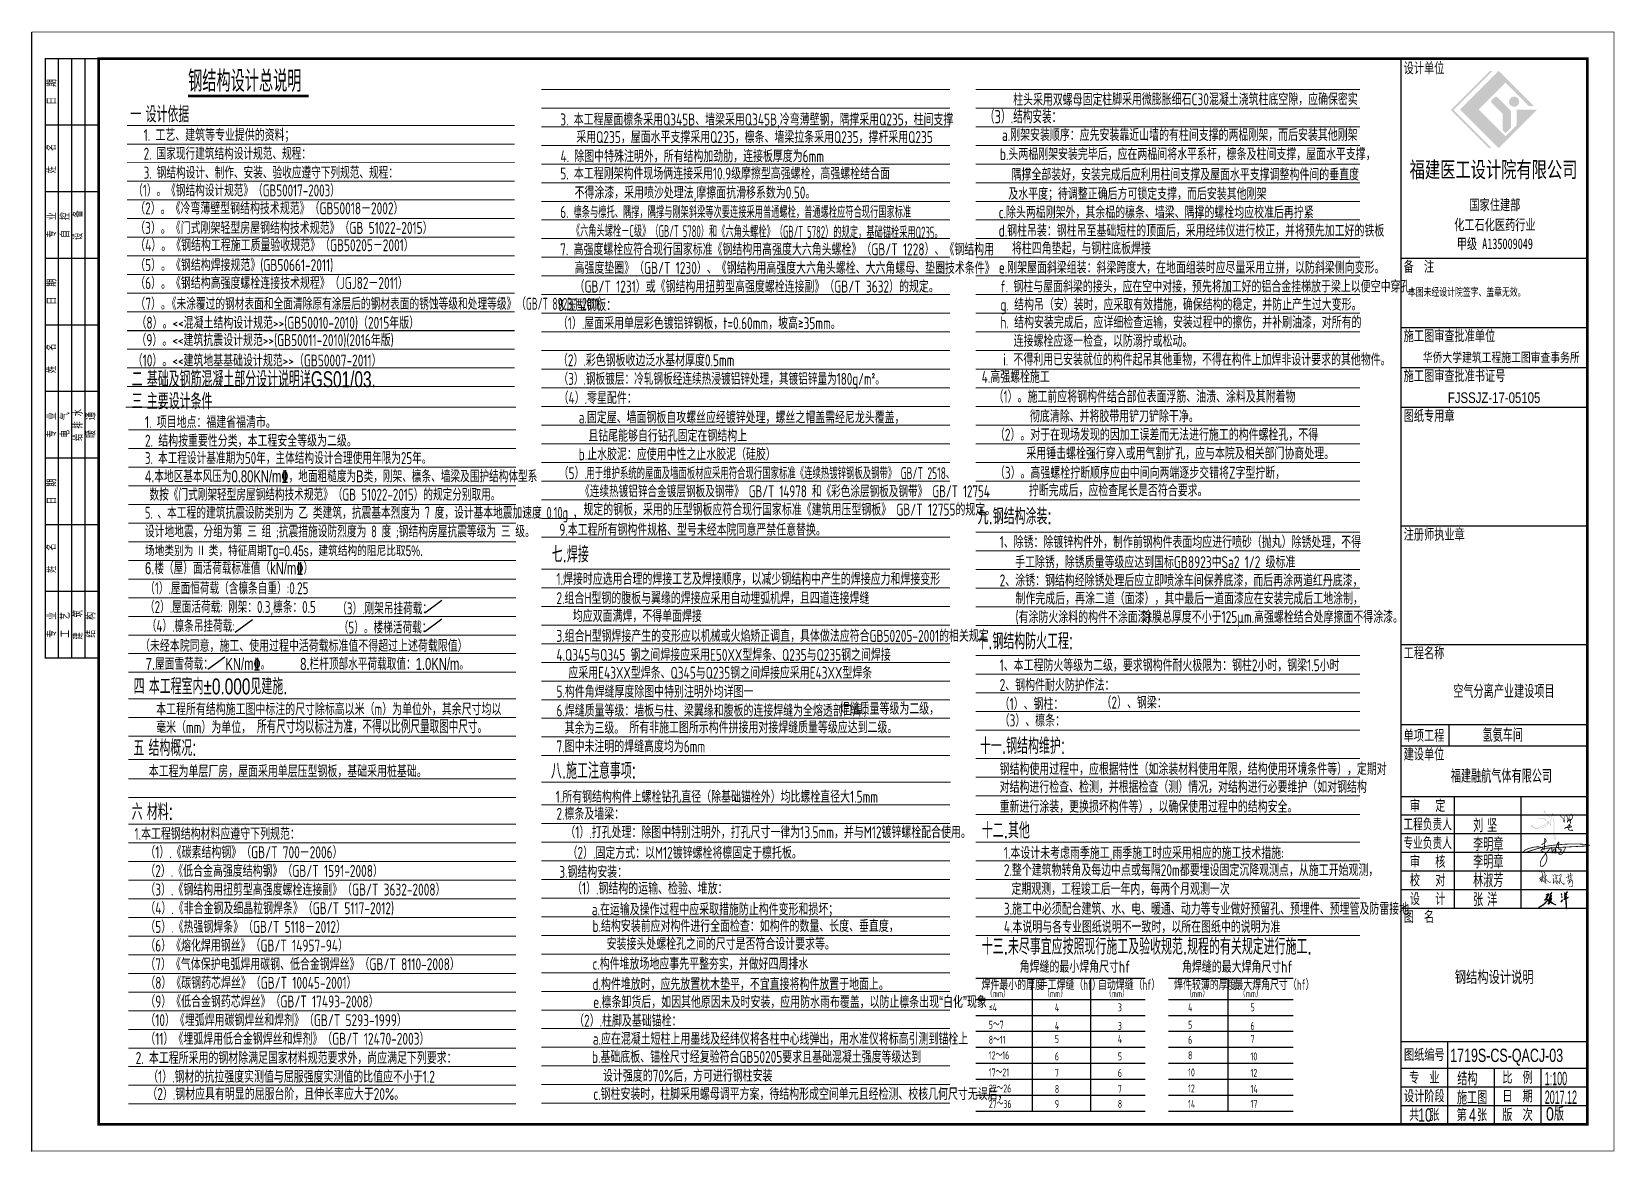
# Model space of a CAD drawing. Extents: x 297659 to 993057, y 192802 to 252212.
# Drawn here: x 517427 to 576847, y 192812 to 234832 of the extents above; entities that cross this region are included whole.
import ezdxf
from ezdxf.enums import TextEntityAlignment as Align

# ---------------------------------------------------------------- set-up
doc = ezdxf.new("R2010")
doc.units = 0
doc.header["$LTSCALE"] = 1000
doc.linetypes.add('CENTER', pattern=[2, 1.25, -0.25, 0.25, -0.25])
doc.layers.get('0').update_dxf_attribs({"linetype": 'CONTINUOUS'})
for name, color, linetype in [('FRAME', 3, 'CONTINUOUS'), ('PUB_TEXT', 7, 'CONTINUOUS'), ('TEXT', 7, 'CONTINUOUS'), ('TK', 211, 'CONTINUOUS'), ('填充', 8, 'CONTINUOUS'), ('审图中心证书', 7, 'CONTINUOUS'), ('文字', 7, 'CONTINUOUS'), ('流程图', 1, 'CONTINUOUS'), ('签字边框线', 4, 'CONTINUOUS')]:
    doc.layers.add(name, color=color, linetype=linetype)
doc.styles.add('_HZTXT', font='tq__rshz.shx', dxfattribs={"width": 0.8, "bigfont": 'tq__hzdc.shx'})
doc.styles.add('DIM', font='hromans.shx', dxfattribs={"width": 0.7, "bigfont": 'a.shx'})
doc.styles.add('DXFS', font='txt.shx', dxfattribs={"width": 0.7, "bigfont": 'dxfs.shx'})
doc.styles.add('FRAME', font='simhei.ttf', dxfattribs={"width": 0.7})
doc.styles.add('hztxt', font='tssdeng.shx', dxfattribs={"width": 0.7, "height": 10, "bigfont": 'hztxt.shx'})
doc.styles.add('sts', font='SROMANC', dxfattribs={"width": 0.8, "bigfont": 'STS'})
doc.styles.add('TQ__HzDc', font='tq__rshz.shx', dxfattribs={"width": 0.7, "bigfont": 'tq__hzdc.shx'})
doc.styles.add('ZSM-FF', font='SJRF', dxfattribs={"width": 0.7, "bigfont": 'HZF'})
doc.styles.add('黑体', font='simhei.ttf', dxfattribs={"width": 0.7})

msp = doc.modelspace()

# ---------------------------------------------------------------- texts
at = {"layer": 'PUB_TEXT', "style": '_HZTXT'}
for s, width, p in [('氢氨车间', 0.8, (571897.971, 208181.708)), ('1719S-CS-QACJ-03', 0.7, (570683.967, 196164.42)), ('10', 0.7, (569478.165, 193924.447)), ('4', 0.7, (571389.392, 193924.447))]:
    msp.add_text(s, height=500, dxfattribs=dict(at, width=width)).set_placement(p)
at = {"layer": 'TEXT'}
for s, height, style, width, p in [('钢结构设计总说明', 800, 'sts', 0.7, (523302.489, 232575.801)), ('柱头采用双螺母固定，', 450, 'hztxt', 0.72, (554275.799, 232052.979)), ('柱脚采用微膨胀细石C30混凝土浇筑柱底空隙，应确保密实', 450, 'hztxt', 0.72, (557620.435, 232068.757)), ('一 设计依据', 600, 'sts', 0.72, (521132.464, 231427.261)), ('3. 本工程屋面檩条采用Q345B、墙梁采用Q345B,冷弯薄壁钢，隅撑采用Q235，柱间支撑', 450, 'hztxt', 0.72, (537273.962, 231309.931)), ('（3）.结构安装：', 500, 'hztxt', 0.72, (553217.839, 231389.744)), ('采用Q235，屋面水平支撑采用Q235，檩条、墙梁拉条采用Q235，撑杆采用Q235', 450, 'hztxt', 0.72, (537878.215, 230650.764)), ('a.刚架安装顺序：应先安装靠近山墙的有柱间支撑的两榀刚架，而后安装其他刚架', 450, 'hztxt', 0.72, (553856.768, 230729.222)), ('4. 除图中特殊注明外，所有结构加劲肋，连接板厚度为6mm', 450, 'hztxt', 0.72, (537281.673, 229932.814)), ('b.头两榀刚架安装完毕后，应在两榀间将水平系杆，檩条及柱间支撑，屋面水平支撑，', 450, 'hztxt', 0.72, (553779.901, 230011.834)), ('5. 本工程刚架构件现场俩连接采用10.9级摩擦型高强螺栓，高强螺栓结合面', 450, 'hztxt', 0.72, (537273.754, 229283.748)), ('隅撑全部装好，安装完成后应利用柱间支撑及屋面水平支撑调整构件间的垂直度', 450, 'hztxt', 0.72, (554219.269, 229245.102)), ('不得涂漆，采用喷沙处理法,摩擦面抗滑移系数为0.50。', 450, 'hztxt', 0.72, (537807.782, 228565.921)), ('及水平度；待调整正确后方可锁定支撑，而后安装其他刚架', 450, 'hztxt', 0.72, (554096.055, 228522.256)), ('（2）。《冷弯薄壁型钢结构技术规范》（GB50018－2002）', 450, 'hztxt', 0.72, (521315.189, 227977.138)), ('6. ', 450, 'hztxt', 0.72, (537269.607, 227838.49)), ('c.除头两榀刚架外，其余榀的檩条、墙梁、隅撑的螺栓均应校准后再拧紧', 450, 'hztxt', 0.72, (553733.556, 227827.206)), ('（3）。《门式刚架轻型房屋钢结构技术规范》（GB 51022-2015）', 450, 'hztxt', 0.72, (521315.19, 227241.837)), ('d.钢柱吊装：钢柱吊至基础短柱的顶面后，采用经纬仪进行校正，并将预先加工好的铁板', 450, 'hztxt', 0.72, (553732.249, 227137.576)), ('（4）。《钢结构工程施工质量验收规范》（GB50205－2001）', 450, 'hztxt', 0.72, (521315.19, 226592.553)), ('将柱四角垫起，与钢柱底板焊接', 450, 'hztxt', 0.72, (554230.795, 226476.688)), ('（5）。《钢结构焊接规范》(GB50661-2011)', 450, 'hztxt', 0.72, (521315.191, 225846.087)), ('e.刚架屋面斜梁组装：斜梁跨度大，在地面组装时应尽量采用立拼，以防斜梁侧向变形。', 450, 'hztxt', 0.72, (553739.034, 225753.973)), ('（6）。《钢结构高强度螺栓连接技术规程》（JGJ82－2011）', 450, 'hztxt', 0.72, (521315.191, 225172.665)), ('f. 钢柱与屋面斜梁的接头，应在空中对接，预先将加工好的铝合金挂梯放于梁上以便空中穿孔。', 450, 'hztxt', 0.72, (553797.525, 225042.46)), ('（7）。', 450, 'hztxt', 0.72, (521321.352, 224393.614)), ('《未涂覆过的钢材表面和全面清除原有涂层后的钢材表面的锈蚀等级和处理等级》（GB/T 8923.1-2011）', 450, 'hztxt', 0.6, (522499.626, 224393.614)), ('8.压型钢板：', 450, 'hztxt', 0.72, (537184.872, 224341.631)), ('g. 结构吊（安）装时，应采取有效措施，确保结构的稳定，并防止产生过大变形。', 450, 'hztxt', 0.72, (553797.525, 224364.804)), ('（8）。<<混凝土结构设计规范>>(GB50010-2010)（2015年版）', 450, 'hztxt', 0.72, (521362.867, 223680.69)), ('（1）.屋面采用单层彩色镀铝锌钢板，t=0.60mm，坡高≥35mm。', 450, 'hztxt', 0.72, (537184.873, 223666.402)), ('h. 结构安装完成后，应详细检查运输，安装过程中的擦伤，并补刷油漆，对所有的', 450, 'hztxt', 0.72, (553797.526, 223697.256)), ('（9）。<<建筑抗震设计规范>>(GB50011-2010)(2016年版)', 450, 'hztxt', 0.72, (521360.021, 223031.981)), ('连接螺栓应逐一检查，以防溺拧或松动。', 450, 'hztxt', 0.72, (554296.072, 223000.238)), ('（10）。<<建筑地基基础设计规范>>（GB50007-2011）', 450, 'hztxt', 0.72, (521221.913, 222265.957)), ('（2）.彩色钢板收边泛水基材厚度0.5mm', 450, 'hztxt', 0.72, (537184.874, 222274.775)), ('i. 不得利用已安装就位的构件起吊其他重物，不得在构件上加焊非设计要求的其他物件。', 450, 'hztxt', 0.72, (553901.457, 222300.462)), ('4.高强螺栓施工', 450, 'hztxt', 0.72, (553093.59, 221650.162)), ('三 主要设计条件', 600, 'sts', 0.72, (521180.992, 220657.419)), ('（4）.零星配件：', 450, 'hztxt', 0.72, (537210.885, 220861.984)), ('（1）。施工前应将钢构件结合部位表面浮筋、油渍、涂料及其附着物', 450, 'hztxt', 0.72, (553542.282, 220907.495)), ('a.固定屋、墙面钢板自攻螺丝应经镀锌处理，螺丝之帽盖需经尼龙头覆盖，', 450, 'hztxt', 0.72, (537964.856, 220129.918)), ('彻底清除、并将胶带用铲刀铲除干净。', 450, 'hztxt', 0.72, (554907.262, 220170.67)), ('且钻尾能够自行钻孔固定在钢结构上', 450, 'hztxt', 0.72, (538326.684, 219443.303)), ('（2）。对于在现场发现的因加工误差而无法进行施工的构件螺栓孔，不得', 450, 'hztxt', 0.72, (553592.138, 219480.838)), ('2. 结构按重要性分类，本工程安全等级为二级。', 450, 'hztxt', 0.72, (521680.993, 219254.587)), ('采用锤击螺栓强行穿入或用气割扩孔，应与本院及相关部门协商处理。', 450, 'hztxt', 0.72, (554772.661, 218780.854)), ('b.止水胶泥：应使用中性之止水胶泥（硅胶）', 450, 'hztxt', 0.72, (537964.857, 218747.906)), ('（3）。高强螺栓拧断顺序应由中间向两端逐步交错将Z字型拧断，', 450, 'hztxt', 0.72, (553592.139, 218053.08)), ('拧断完成后，应检查尾长是否符合要求。', 450, 'hztxt', 0.72, (554864.891, 217389.938)), ('5. 、本工程的建筑抗震设防类别为 乙 类建筑，抗震基本烈度为 7 度，设计基本地震加速度 0.10g ，', 450, 'hztxt', 0.65, (521680.995, 216550.283)), ('九.钢结构涂装:', 600, 'sts', 0.72, (552939.115, 216337.805)), ('设计地地震，分组为第 三 组 ;抗震措施设防烈度为 8 度 ;钢结构房屋抗震等级为 三 级。', 450, 'hztxt', 0.65, (521680.996, 215850.283)), ('9.本工程所有钢构件规格、型号未经本院同意严禁任意替换。', 450, 'hztxt', 0.72, (537237.845, 215915.628)), ('1、除锈：除镀锌构件外，制作前钢构件表面均应进行喷砂（抛丸）除锈处理，不得', 450, 'hztxt', 0.72, (553769.17, 215453.534)), ('场地类别为 Ⅱ 类，特征周期Tg=0.45s，建筑结构的阻尼比取5%%%.', 400, 'ZSM-FF', 0.7, (521680.996, 215150.283)), ('七.焊接', 600, 'sts', 0.72, (536949.917, 214911.801)), ('1.焊接时应选用合理的焊接工艺及焊接顺序，以减少钢结构中产生的焊接应力和焊接变形', 450, 'hztxt', 0.72, (537129.993, 214067.48)), ('2、涂锈：钢结构经除锈处理后应立即喷涂车间保养底漆，而后再涂两道红丹底漆，', 450, 'hztxt', 0.72, (553769.172, 214011.996)), ('2.组合H型钢的腹板与翼缘的焊接应采用自动埋弧机焊，且四道连接焊缝', 450, 'hztxt', 0.72, (537129.993, 213348.587)), ('制作完成后，再涂二道（面漆），其中最后一道面漆应在安装完成后工地涂制，', 450, 'hztxt', 0.72, (554365.314, 213334.344)), ('均应双面满焊，不得单面焊接', 450, 'hztxt', 0.72, (537744.34, 212676.686)), ('(有涂防火涂料的构件不涂面漆)', 450, 'hztxt', 0.72, (554365.314, 212634.344)), ('3.组合H型钢焊接产生的变形应以机械或火焰矫正调直，具体做法应符合GB50205-2001的相关规定', 450, 'hztxt', 0.72, (537129.994, 211929.906)), ('十.钢结构防火工程:', 600, 'sts', 0.72, (552926.12, 211655.858)), ('（未经本院同意，施工、使用过程中活荷载标准值不得超过上述荷载限值）', 450, 'hztxt', 0.72, (521496.787, 211560.676)), ('4.Q345与Q345 钢之间焊接应采用E50XX型焊条、Q235与Q235钢之间焊接', 450, 'hztxt', 0.72, (537129.995, 211218.464)), ('应采用E43XX型焊条、Q345与Q235钢之间焊接应采用E43XX型焊条', 450, 'hztxt', 0.72, (537576.792, 210545.022)), ('1、本工程防火等级为二级，要求钢构件耐火极限为：钢柱2小时，钢梁1.5小时', 450, 'hztxt', 0.72, (553769.174, 210828.159)), ('四 本工程室内%%P0.000见建施.', 600, 'sts', 0.72, (521254.536, 209960.299)), ('2、钢构件耐火防护作法：', 450, 'hztxt', 0.72, (553769.174, 210087.989)), ('5.构件角焊缝厚度除图中特别注明外均详图一', 450, 'hztxt', 0.72, (537129.996, 209839.301)), ('（1）、钢柱：', 450, 'hztxt', 0.72, (553769.175, 209375.782)), ('（2）、钢梁：', 450, 'hztxt', 0.72, (557594.53, 209427.759)), ('本工程所有结构施工图中标注的尺寸除标高以米（m）为单位外，其余尺寸均以', 450, 'hztxt', 0.72, (522102.253, 209180.266)), ('6.焊缝质量等级：墙板与柱、梁翼缘和腹板的连接焊缝为全熔透剖口焊，', 450, 'hztxt', 0.72, (537129.996, 209129.189)), ('焊缝质量等级为二级，', 450, 'hztxt', 0.72, (547768.883, 209199.92)), ('（3）、檩条：', 450, 'hztxt', 0.72, (553769.175, 208755.991)), ('毫米（mm）为单位，', 450, 'hztxt', 0.72, (522102.254, 208498.216)), ('所有尺寸均以标注为准，不得以比例尺量取图中尺寸。', 500, 'hztxt', 0.72, (525887.232, 208499.4)), ('其余为三级。', 450, 'hztxt', 0.72, (537437.17, 208474.852)), ('所有非施工图所示构件拼接用对接焊缝质量等级应达到二级。', 450, 'hztxt', 0.72, (539866.628, 208494.193)), ('五 结构概况:', 600, 'sts', 0.72, (521242.236, 207647.021)), ('7.图中未注明的焊缝高度均为6mm', 450, 'hztxt', 0.72, (537129.997, 207784.079)), ('十一.钢结构维护:', 600, 'sts', 0.72, (553031.552, 207724.073)), ('八.施工注意事项:', 600, 'sts', 0.72, (536921.998, 206792.956)), ('钢结构使用过程中，应根据特性（如涂装材料使用年限，结构使用环境条件等），定期对', 450, 'hztxt', 0.72, (553769.177, 206935.462)), ('1.所有钢结构构件上螺栓钻孔直径（除基础锚栓外）均比螺栓直径大1.5mm', 450, 'hztxt', 0.72, (537102.074, 205892.862)), ('对结构进行检查、检测，并根据检查（测）情况，对结构进行必要维护（如对钢结构', 450, 'hztxt', 0.72, (553769.177, 206262.822)), ('六 材料:', 600, 'sts', 0.72, (521181.004, 205251.162)), ('2.檩条及墙梁：', 450, 'hztxt', 0.72, (537130, 205253.238)), ('重新进行涂装，更换损坏构件等），以确保使用过程中的结构安全。', 450, 'hztxt', 0.72, (553769.178, 205520.08)), ('1.本工程钢结构材料应遵守下列规范：', 450, 'hztxt', 0.72, (521287.247, 204501.888)), ('（1）.打孔处理：除图中特别注明外，打孔尺寸一律为13.5mm，并与M12镀锌螺栓配合使用。', 450, 'hztxt', 0.72, (537465.098, 204562.232)), ('十二.其他', 600, 'sts', 0.72, (553100.171, 204552.128)), ('（2）.固定方式：以M12镀锌螺栓将檩固定于檩托板。', 450, 'hztxt', 0.72, (537546.1, 203789.811)), ('1.本设计未考虑雨季施工,雨季施工时应采用相应的施工技术措施:', 450, 'hztxt', 0.72, (553927.662, 203786.226)), ('3.钢结构安装：', 450, 'hztxt', 0.72, (537235.587, 203072.091)), ('2.整个建筑物转角及每边中点或每隔20m都要埋设固定沉降观测点，从施工开始观测，', 450, 'hztxt', 0.72, (553927.662, 203141.256)), ('（3）.《钢结构用扭剪型高强度螺栓连接副》（GB/T 3632-2008）', 450, 'hztxt', 0.72, (521694.594, 202409.181)), ('（1）.钢结构的运输、检验、堆放：', 450, 'hztxt', 0.72, (537716.423, 202454.363)), ('定期观测，工程竣工后一年内，每两个月观测一次', 450, 'hztxt', 0.72, (554210.22, 202435.82)), ('（4）.《非合金钢及细晶粒钢焊条》（GB/T 5117-2012)', 450, 'hztxt', 0.72, (521694.594, 201709.181)), ('a.在运输及操作过程中应采取措施防止构件变形和损坏；', 450, 'hztxt', 0.72, (538455.235, 201667.766)), ('3.施工中必须配合建筑、水、电、暖通、动力等专业做好预留孔、预埋件、预埋管及防雷接地', 450, 'hztxt', 0.72, (553927.663, 201690.073)), ('（5）.《热强钢焊条》（GB/T 5118－2012）', 450, 'hztxt', 0.72, (521694.595, 201009.181)), ('b.结构安装前应对构件进行全面检查：如构件的数量、长度、垂直度，', 450, 'hztxt', 0.72, (538483.16, 201042.857)), ('4.本说明与各专业图纸说明不一致时，以所在图纸中的说明为准', 450, 'hztxt', 0.72, (553927.664, 201011.571)), ('安装接头处螺栓孔之间的尺寸是否符合设计要求等。', 450, 'hztxt', 0.72, (539013.732, 200373.147)), ('十三.未尽事宜应按照现行施工及验收规范.规程的有关规定进行施工.', 600, 'sts', 0.72, (553100.174, 200195.483)), ('（7）《气体保护电弧焊用碳钢、低合金钢焊丝》（GB/T 8110-2008）', 450, 'hztxt', 0.72, (521694.596, 199609.181)), ('c.构件堆放场地应事先平整夯实，并做好四周排水', 450, 'hztxt', 0.72, (538483.161, 199624.259)), ('角焊缝的最小焊角尺寸hf', 450, 'hztxt', 0.72, (554521.035, 199512.831)), ('角焊缝的最大焊角尺寸hf', 450, 'hztxt', 0.72, (560615.823, 199512.835)), ('（8）《碳钢药芯焊丝》（GB/T 10045-2001）', 450, 'hztxt', 0.72, (521694.596, 198909.181)), ('d.构件堆放时，应先放置枕木垫平，不宜直接将构件放置于地面上。', 450, 'hztxt', 0.72, (538483.162, 198861.92)), ('焊件最小的厚度', 400, 'hztxt', 0.62, (553088.28, 198864.114)), ('手工焊缝（hf）', 400, 'hztxt', 0.62, (555236.248, 198864.116)), ('自动焊缝（hf）', 400, 'hztxt', 0.62, (557460.869, 198864.117)), ('焊件较薄的厚度', 400, 'hztxt', 0.62, (560318.575, 198864.12)), ('最大焊角尺寸（hf）', 400, 'hztxt', 0.62, (562583.124, 198864.121)), ('（9）《低合金钢药芯焊丝》（GB/T 17493-2008）', 450, 'hztxt', 0.72, (521694.597, 198209.181)), ('e.檩条卸货后，如因其他原因未及时安装，应用防水雨布覆盖，以防止檩条出现“白化”现象', 450, 'hztxt', 0.72, (538511.087, 198190.803)), ('（mm）', 250, 'hztxt', 0.72, (553263.561, 198598.896)), ('（mm）', 250, 'hztxt', 0.72, (555411.529, 198598.898)), ('（mm）', 250, 'hztxt', 0.72, (557733.301, 198598.899)), ('（mm）', 250, 'hztxt', 0.72, (560746.449, 198598.902)), ('（mm）', 250, 'hztxt', 0.72, (562758.405, 198598.903)), ('（10）《埋弧焊用碳钢焊丝和焊剂》（GB/T 5293-1999）', 450, 'hztxt', 0.72, (521694.597, 197509.181)), ('（2）.柱脚及基础锚栓：', 450, 'hztxt', 0.72, (537794.789, 197490.029)), ('≤4', 300, 'hztxt', 0.62, (553360.704, 198065.769)), ('4', 300, 'hztxt', 0.62, (555841.257, 198065.77)), ('3', 300, 'hztxt', 0.62, (558205.664, 198065.772)), ('4', 300, 'hztxt', 0.62, (560843.592, 198065.774)), ('5', 300, 'hztxt', 0.62, (563188.133, 198065.776)), ('（11）《埋弧焊用低合金钢焊丝和焊剂》（GB/T 12470-2003）', 450, 'hztxt', 0.72, (521694.598, 196809.181)), ('a.应在混凝土短柱上用墨线及经纬仪将各柱中心线弹出，用水准仪将标高引测到锚栓上', 450, 'hztxt', 0.72, (538492.913, 196810.158)), ('5～7', 300, 'hztxt', 0.62, (553360.705, 197411.606)), ('4', 300, 'hztxt', 0.62, (555841.257, 197370.413)), ('3', 300, 'hztxt', 0.62, (558205.664, 197370.415)), ('5', 300, 'hztxt', 0.62, (560843.592, 197411.612)), ('6', 300, 'hztxt', 0.62, (563188.133, 197370.418)), ('8～11', 300, 'hztxt', 0.62, (553360.705, 196847.16)), ('5', 300, 'hztxt', 0.62, (555841.258, 196875.576)), ('4', 300, 'hztxt', 0.62, (558205.664, 196875.578)), ('6', 300, 'hztxt', 0.62, (560843.593, 196847.165)), ('7', 300, 'hztxt', 0.62, (563188.134, 196875.581)), ('2. 本工程所采用的钢材除满足国家材料规范要求外，尚应满足下列要求：', 450, 'hztxt', 0.72, (521330.555, 196090.905)), ('b.基础底板、锚栓尺寸经复验符合GB50205要求且基础混凝土强度等级达到', 450, 'hztxt', 0.72, (538463.917, 196129.229)), ('12～16', 300, 'hztxt', 0.62, (553360.705, 196264.967)), ('6', 300, 'hztxt', 0.62, (555841.258, 196223.773)), ('5', 300, 'hztxt', 0.62, (558205.665, 196223.775)), ('8', 300, 'hztxt', 0.62, (560843.593, 196264.973)), ('10', 300, 'hztxt', 0.62, (563188.134, 196223.779)), ('（1）.钢材的抗拉强度实测值与屈服强度实测值的比值应不小于1.2', 450, 'hztxt', 0.72, (521803.451, 195386.27)), ('设计强度的70%后，方可进行钢柱安装', 450, 'hztxt', 0.72, (538877.711, 195423.291)), ('17～21', 300, 'hztxt', 0.62, (553360.706, 195623.586)), ('7', 300, 'hztxt', 0.62, (555841.258, 195602.99)), ('6', 300, 'hztxt', 0.62, (558205.665, 195602.992)), ('10', 300, 'hztxt', 0.62, (560843.594, 195623.592)), ('12', 300, 'hztxt', 0.62, (563188.135, 195602.996)), ('（2）.钢材应具有明显的屈服台阶，且伸长率应大于20%%%。', 450, 'hztxt', 0.72, (521770.787, 194737.498)), ('c.钢柱安装时，柱脚采用螺母调平方案，待结构形成空间单元且经检测、校核几何尺寸无误后，', 450, 'hztxt', 0.72, (538515.237, 194737.936)), ('22～26', 300, 'hztxt', 0.62, (553360.706, 195020.796)), ('8', 300, 'hztxt', 0.62, (555841.259, 195000.2)), ('7', 300, 'hztxt', 0.62, (558205.666, 195000.202)), ('12', 300, 'hztxt', 0.62, (560843.594, 195020.801)), ('14', 300, 'hztxt', 0.62, (563188.135, 195000.205)), ('27～36', 300, 'hztxt', 0.62, (553360.707, 194438.603)), ('9', 300, 'hztxt', 0.62, (555841.259, 194443.57)), ('8', 300, 'hztxt', 0.62, (558205.666, 194443.571)), ('14', 300, 'hztxt', 0.62, (560843.595, 194438.609)), ('17', 300, 'hztxt', 0.62, (563188.135, 194443.575))]:
    msp.add_text(s, height=height, rotation=0.00004264, dxfattribs=dict(at, style=style, width=width)).set_placement(p)
at = {"layer": 'TEXT', "color": 7, "style": 'hztxt', "width": 0.72}
msp.add_text('1. 工艺、建筑等专业提供的资料；', height=450, rotation=0.00004264, dxfattribs=at).set_placement((521632.465, 230727.262))
at = {"layer": 'TEXT', "style": 'hztxt'}
for s, rotation, width, p, p2 in [('檩条与檩托、隅撑，隅撑与刚架斜梁等次要连接采用普通螺栓，普通螺栓应符合现行国家标准', 0.00004033, 0.688434, (537773.506, 227838.49), (550448.274, 227838.499)), ('《六角头螺栓－C级》（GB/T 5780）和《六角头螺栓》（GB/T 5782）的规定，基础锚栓采用Q235。', 359.68618838, 0.636241, (537705.005, 227140.061), (551628.38, 227063.801))]:
    msp.add_text(s, height=450, rotation=rotation, dxfattribs=dict(at, width=width)).set_placement(p, p2, align=Align.FIT)
at = {"layer": 'TEXT', "color": 1, "style": 'hztxt'}
for s, rotation, width, p in [('7. 高强度螺栓应符合现行国家标准《钢结构用高强度大六角头螺栓》（GB/T 1228）、《钢结构用', 0.00004264, 0.72, (537269.608, 226438.49)), ('高强度垫圈》（GB/T 1230）、《钢结构用高强度大六角头螺栓、大六角螺母、垫圈技术条件》', 0.00004264, 0.72, (537810.286, 225740.061)), ('（GB/T 1231）或《钢结构用扭剪型高强度螺栓连接副》（GB/T 3632）的规定。', 0.00004264, 0.72, (537810.287, 225040.061)), ('1. 项目地点：福建省福清市。', 0.00004264, 0.72, (521680.993, 219954.587)), ('（5）.', 0.00004264, 0.72, (537210.885, 218037.503)), ('数按《门式刚架轻型房屋钢结构技术规范》（GB 51022-2015）的规定分别取用。', 0.00004264, 0.7, (521850.403, 217230.261)), ('《连续热镀铝锌合金镀层钢板及钢带》 GB/T 14978 和《彩色涂层钢板及钢带》 GB/T 12754', 0.00004402, 0.69744, (538022.901, 217355.566)), ('规定的钢板，采用的压型钢板应符合现行国家标准《建筑用压型钢板》 GB/T 12755的规定。', 0.00004264, 0.72, (538142.464, 216671.92))]:
    msp.add_text(s, height=450, rotation=rotation, dxfattribs=dict(at, width=width)).set_placement(p)
at = {"layer": 'TEXT', "color": 2}
for s, height, style, width, p in [('二 基础及钢筋混凝土部分设计说明详GS01/03.', 600, 'sts', 0.72, (521180.992, 221488.34)), ('（3）.钢板镀层：冷轧钢板经连续热浸镀铝锌处理，其镀铝锌量为180g/m\x8c2\x8d。', 450, 'hztxt', 0.7, (537210.885, 221574.945)), ('手工除锈，除锈质量等级应达到国标GB8923中Sa2 1/2 级标准', 450, 'hztxt', 0.72, (554350.587, 214698.719)), ('涂膜总厚度不小于125μm.高强螺栓结合处摩擦面不得涂漆。', 450, 'hztxt', 0.72, (559119.641, 212641.841)), ('本工程为单层厂房，屋面采用单层压型钢板，基础采用桩基础。', 450, 'hztxt', 0.72, (521825.664, 206851.464))]:
    msp.add_text(s, height=height, rotation=0.00004264, dxfattribs=dict(at, style=style, width=width)).set_placement(p)
at = {"layer": 'TEXT', "linetype": 'CENTER', "style": 'DIM', "width": 0.7}
for s, p in [('4.本地区基本风压为0.80KN/m%%132，地面粗糙度为B类，刚架、檩条、墙梁及围护结构体型系', (521680.994, 217919.082)), ('8.栏杆顶部水平荷载取值：1.0KN/m。', (527509.121, 210879.558))]:
    msp.add_text(s, height=450, rotation=0.00004264, dxfattribs=at).set_placement(p)
at = {"layer": 'TEXT', "color": 1, "style": 'hztxt', "width": 0.689545}
msp.add_text('用于维护系统的屋面及墙面板材应采用符合现行国家标准《连续热镀锌钢板及钢带》 GB/T 2518、', height=450, rotation=0.00004401, dxfattribs=at).set_placement((538252.931, 218037.503), (552066.045, 218037.513), align=Align.FIT)
at = {"layer": 'TEXT', "color": 2, "linetype": 'CENTER', "width": 0.7}
for s, style, p in [('6.楼（屋）面活荷载标准值（kN/m\x84）', 'DIM', (521680.997, 214471.045)), ('（3）.刚架吊挂荷载：  ', 'hztxt', (528899.501, 212960.298)), ('（4）.檩条吊挂荷载:', 'hztxt', (521749.147, 212305.137)), ('（5）。楼梯活荷载： ', 'hztxt', (528956.639, 212245.483)), ('7.屋面雪荷载：    KN/m\x84。', 'DIM', (521709.121, 210879.558))]:
    msp.add_text(s, height=450, rotation=0.00004264, dxfattribs=dict(at, style=style)).set_placement(p)
at = {"layer": 'TEXT', "color": 0, "style": 'hztxt', "width": 0.72}
for s, p in [('（1）.《碳素结构钢》（GB/T 700－2006）', (521694.593, 203809.181)), ('（2）.《低合金高强度结构钢》（GB/T 1591-2008）', (521694.593, 203109.181)), ('（6）《熔化焊用钢丝》（GB/T 14957-94）', (521694.595, 200309.181))]:
    msp.add_text(s, height=450, rotation=0.00004264, dxfattribs=at).set_placement(p)
at = {"layer": 'TEXT', "char_height": 450, "attachment_point": 1, "rotation": 0.00004264, "style": 'hztxt'}
for s, insert, width in [('2. 国家现行建筑结构设计规范、规程：', (521632.465, 230478.08), 9314.23), ('3. 钢结构设计、制作、安装、验收应遵守下列规范、规程：', (521632.466, 229763.704), 15043.5783), ('（1）。《钢结构设计规范》（GB50017-2003）', (521241.824, 229098.053), 11018.9898)]:
    msp.add_mtext(s, dxfattribs=dict(at, insert=insert, width=width))
at = {"layer": 'TEXT', "insert": (521680.994, 219054.655), "char_height": 450, "attachment_point": 1, "rotation": 0.00004264, "style": 'hztxt'}
msp.add_mtext('3. 本工程设计基准期为50年，主体结构设计合理使用年限为25年。', dxfattribs=at)
at = {"layer": 'TEXT', "color": 2, "linetype": 'CENTER', "char_height": 450, "attachment_point": 1, "rotation": 0.00004264, "style": 'hztxt'}
for s, insert in [('（1）.屋面恒荷载（含檩条自重）:0.25', (521690.997, 214167.913)), ('（2）.屋面活荷载: 刚架：0.3,檩条：0.5', (521681.66, 213465.185))]:
    msp.add_mtext(s, dxfattribs=dict(at, insert=insert))
at = {"layer": 'TK', "style": 'TQ__HzDc', "width": 0.89}
msp.add_text('钢结构设计说明', height=500, dxfattribs=at).set_placement((572336.971, 199361.708), align=Align.MIDDLE)

# ---------------------------------------------------------------- blocks, each defined once
blk = doc.blocks.new('李明章')
at = {"layer": '签字边框线', "const_width": 60}
blk.add_lwpolyline([(706, 1004), (786, 1062), (852, 1109), (905, 1147), (947, 1178), (979, 1202), (1004, 1222), (1022, 1238), (1036, 1252), (1046, 1265), (1053, 1277), (1057, 1289), (1059, 1301), (1058, 1315), (1054, 1329), (1049, 1344), (1041, 1362), (1031, 1381), (1020, 1402), (1008, 1423), (996, 1442), (985, 1460), (974, 1475), (964, 1485), (957, 1491), (952, 1490), (949, 1483), (948, 1469), (948, 1446), (948, 1416), (949, 1377), (950, 1329), (949, 1272), (948, 1204), (945, 1130), (941, 1052), (937, 973), (932, 896), (928, 826), (922, 763), (918, 713), (913, 677), (909, 653), (904, 641), (900, 638), (896, 641), (891, 650), (885, 661), (879, 674), (872, 686), (864, 697), (855, 707), (845, 717), (835, 726), (824, 735), (812, 744), (799, 753), (785, 763), (770, 773), (755, 782), (738, 792), (721, 801), (702, 810), (683, 819), (662, 826), (640, 833), (617, 839), (593, 844), (567, 848), (541, 851), (514, 854), (486, 856), (457, 857), (427, 857), (397, 857), (366, 856), (335, 854), (304, 853), (273, 850), (242, 847), (212, 844), (182, 840), (152, 836), (122, 831), (92, 826), (61, 820), (30, 813), (-3, 805), (-38, 796), (-75, 786), (-113, 774), (-152, 762), (-191, 750), (-230, 737), (-268, 724), (-304, 711), (-339, 698), (-372, 686), (-402, 674), (-430, 663), (-455, 651), (-479, 640), (-501, 628), (-521, 616), (-539, 604), (-556, 592), (-571, 580), (-584, 567), (-596, 554), (-605, 541), (-613, 529), (-620, 516), (-624, 504), (-626, 492), (-626, 481), (-625, 470), (-621, 461), (-615, 453), (-607, 446), (-597, 441), (-584, 438), (-569, 437), (-550, 439), (-524, 443), (-490, 452), (-445, 464), (-388, 481), (-316, 503), (-228, 531), (-121, 564), (0, 601), (132, 642), (272, 684), (414, 727), (556, 768), (693, 807), (822, 841), (939, 870), (1046, 895), (1144, 915), (1236, 931), (1323, 945), (1407, 957), (1491, 967), (1575, 977), (1663, 986), (1752, 996), (1843, 1005), (1935, 1013), (2027, 1021), (2117, 1029), (2206, 1037), (2292, 1043), (2374, 1049), (2454, 1054), (2531, 1059), (2606, 1063), (2680, 1066), (2752, 1069), (2825, 1071), (2898, 1073), (2971, 1073), (3045, 1074), (3118, 1074), (3191, 1073), (3263, 1072), (3333, 1071), (3402, 1070), (3468, 1068), (3531, 1067), (3592, 1065), (3650, 1063), (3706, 1060), (3759, 1058), (3810, 1055), (3859, 1051), (3906, 1047), (3951, 1043), (3994, 1038), (4034, 1033), (4073, 1028), (4108, 1022), (4141, 1016), (4171, 1011), (4198, 1005), (4221, 1000), (4242, 995), (4259, 990), (4273, 985), (4285, 980), (4293, 975), (4299, 970), (4302, 965), (4303, 960), (4297, 955), (4283, 950), (4256, 944), (4213, 938), (4151, 931), (4066, 924), (3956, 917), (3819, 908), (3657, 899), (3476, 890), (3281, 880), (3077, 870), (2869, 859), (2662, 849), (2461, 838), (2270, 828), (2091, 818), (1925, 808), (1771, 798), (1631, 790), (1505, 782), (1394, 775), (1298, 768), (1218, 764), (1152, 760), (1099, 756), (1056, 753), (1022, 751), (995, 748), (974, 746), (955, 742), (939, 739), (924, 734), (909, 729), (896, 724), (883, 719), (870, 714), (857, 708), (844, 703), (830, 698), (816, 693), (801, 688), (786, 683), (770, 678), (755, 673), (739, 667), (724, 660), (709, 653), (694, 646), (682, 637), (671, 628), (664, 619), (661, 609), (662, 599), (668, 589), (680, 578), (697, 567), (718, 555), (742, 543), (768, 531), (795, 518), (822, 505), (848, 491), (872, 476), (894, 461), (914, 445), (933, 429), (951, 412), (968, 394), (984, 376), (999, 358), (1014, 339), (1029, 319), (1043, 298), (1056, 277), (1068, 254), (1079, 231), (1089, 206), (1098, 180), (1104, 153), (1110, 124), (1113, 94), (1115, 62), (1116, 30), (1114, -4), (1112, -38), (1107, -73), (1101, -110), (1093, -146), (1085, -183), (1074, -219), (1063, -254), (1052, -287), (1039, -319), (1026, -349), (1013, -376), (999, -401), (985, -423), (971, -443), (957, -462), (943, -479), (929, -494), (915, -508), (902, -521), (888, -534), (875, -545), (863, -556), (851, -566), (840, -575), (830, -583), (820, -591), (812, -598), (804, -604), (797, -610), (790, -616), (784, -620), (778, -624), (771, -628), (765, -631), (758, -633), (751, -634), (743, -635), (735, -635), (727, -634), (719, -633), (710, -631), (702, -627), (693, -623), (685, -618), (676, -612), (668, -604), (660, -595), (653, -584), (646, -572), (639, -558), (634, -542), (629, -524), (625, -505), (621, -484), (618, -463), (617, -441), (616, -419), (616, -396), (616, -373), (618, -351), (621, -328), (626, -304), (631, -279), (639, -253), (648, -225), (658, -196), (671, -165), (686, -132), (705, -95), (727, -55), (754, -11), (785, 38), (823, 92), (866, 151), (916, 216), (971, 286), (1029, 357), (1088, 428), (1146, 498), (1202, 563), (1253, 623), (1297, 674), (1332, 717), (1361, 750), (1383, 776), (1399, 795), (1411, 808), (1420, 816), (1426, 821), (1432, 823), (1437, 823), (1441, 822), (1446, 819), (1451, 815), (1455, 810), (1459, 802), (1463, 794), (1466, 784), (1469, 773), (1472, 760), (1474, 747), (1476, 733), (1478, 718), (1480, 703), (1482, 687), (1483, 672), (1485, 657), (1486, 642), (1487, 627), (1488, 612), (1489, 597), (1490, 582), (1491, 567), (1492, 552), (1493, 536), (1494, 520), (1495, 504), (1495, 488), (1496, 473), (1497, 458), (1498, 444), (1499, 431), (1499, 419), (1500, 409), (1501, 401), (1502, 394), (1503, 390), (1505, 390), (1508, 392), (1511, 398), (1515, 408), (1519, 421), (1524, 436), (1530, 454), (1536, 473), (1543, 492), (1550, 512), (1558, 531), (1565, 549), (1574, 566), (1582, 582), (1590, 597), (1599, 611), (1609, 623), (1618, 635), (1628, 646), (1638, 657), (1648, 666), (1659, 674), (1669, 682), (1680, 689), (1691, 695), (1702, 700), (1712, 705), (1723, 708), (1733, 711), (1743, 712), (1752, 712), (1761, 710), (1769, 707), (1775, 702), (1781, 694), (1786, 685), (1789, 674), (1791, 661), (1793, 646), (1793, 631), (1793, 615), (1793, 598), (1792, 581), (1791, 563), (1790, 546), (1788, 529), (1786, 512), (1783, 496), (1780, 480), (1776, 465), (1772, 450), (1767, 437), (1761, 424), (1755, 413), (1749, 403), (1742, 395), (1736, 389), (1731, 385), (1726, 384), (1722, 385), (1718, 388), (1716, 395), (1714, 403), (1713, 414), (1713, 427), (1714, 443), (1716, 461), (1719, 481), (1722, 502), (1727, 526), (1732, 551), (1737, 577), (1744, 604), (1750, 632), (1757, 660), (1765, 689), (1773, 717), (1781, 746), (1789, 774), (1798, 803), (1807, 832), (1816, 861), (1826, 890), (1836, 918), (1846, 947), (1856, 975), (1867, 1002), (1878, 1029), (1889, 1054), (1900, 1078), (1911, 1100), (1922, 1121), (1933, 1139), (1944, 1156), (1954, 1170), (1964, 1183), (1973, 1193), (1981, 1200), (1989, 1206), (1995, 1209), (2000, 1209), (2005, 1207), (2009, 1203), (2011, 1197), (2013, 1188), (2014, 1178), (2014, 1165), (2013, 1151), (2011, 1135), (2009, 1117), (2006, 1098), (2003, 1079), (1999, 1058), (1996, 1037), (1992, 1016), (1988, 994), (1985, 973), (1981, 952), (1978, 931), (1975, 911), (1973, 892), (1971, 873), (1969, 856), (1969, 840), (1968, 824), (1968, 810), (1969, 797), (1970, 785), (1971, 773), (1972, 762), (1973, 752), (1975, 743), (1976, 734), (1978, 726), (1980, 718), (1982, 712), (1985, 706), (1988, 700), (1993, 696), (1998, 692), (2004, 689), (2011, 686), (2019, 684), (2027, 683), (2037, 682), (2047, 682), (2058, 682), (2070, 683), (2082, 683), (2095, 684), (2108, 685), (2121, 686), (2133, 686), (2144, 686), (2154, 685), (2163, 683), (2171, 680), (2177, 677), (2183, 673), (2187, 668), (2191, 662), (2193, 656), (2195, 649), (2196, 641), (2196, 633), (2195, 623), (2192, 613), (2189, 602), (2183, 590), (2177, 576), (2168, 561), (2158, 544), (2146, 527), (2132, 508), (2118, 490), (2104, 471), (2089, 453), (2074, 437), (2060, 421), (2047, 408), (2035, 396), (2025, 386), (2016, 377), (2008, 369), (2002, 361), (1998, 355), (1995, 349), (1995, 343), (1997, 337), (2001, 332), (2006, 327), (2013, 322), (2021, 317), (2031, 313), (2041, 310), (2053, 307), (2065, 304), (2078, 302), (2092, 300), (2107, 298), (2124, 297), (2141, 296), (2160, 296), (2180, 297), (2204, 305), (2233, 326), (2270, 366), (2317, 432), (2376, 529), (2449, 664), (2538, 844)], dxfattribs=at)
blk = doc.blocks.new('张洋')
at = {"lineweight": 9}
h = blk.add_hatch(color=4, dxfattribs=at)
h.paths.add_polyline_path([(1319, 100), (1323, 105), (1371, 81), (1419, 47), (1410, 23), (1391, 9), (1333, -73), (1232, -183), (1232, -193), (1203, -212), (1199, -197), (1208, -164), (1247, -101), (1256, -53), (1290, -1), (1299, 47), (1314, 62), (1319, 100)], flags=16)
h.paths.add_polyline_path([(2773, 134), (2763, 139), (2759, 129), (2768, 124), (2773, 134)], flags=17)
h.paths.add_polyline_path([(2941, 302), (2936, 307), (2917, 297), (2912, 273), (2821, 153), (2787, 95), (2778, 91), (2773, 110), (2759, 115), (2749, 95), (2739, 95), (2725, 76), (2754, 43), (2797, 43), (2821, 67), (2922, 239), (2922, 254), (2941, 283), (2941, 302)])
h.paths.add_polyline_path([(1328, 479), (1333, 479), (1333, 465), (1319, 451), (1328, 479)], flags=16)
h.paths.add_polyline_path([(1405, 542), (1410, 542), (1371, 499), (1405, 542)], flags=16)
h.paths.add_polyline_path([(3325, 566), (3330, 571), (3339, 475), (3200, 403), (3205, 422), (3243, 460), (3325, 566)], flags=16)
h.paths.add_polyline_path([(2826, 681), (2816, 686), (2816, 652), (2864, 623), (2869, 585), (2883, 580), (2903, 619), (2898, 643), (2879, 662), (2850, 667), (2826, 681)])
edge = h.paths.add_edge_path(flags=16)
edge.add_line((3387, 700), (3383, 700))
h.paths.add_polyline_path([(2787, 1036), (2783, 1041), (2759, 1031), (2759, 1012), (2797, 983), (2821, 931), (2821, 902), (2835, 897), (2850, 921), (2855, 964), (2840, 1003), (2811, 1031), (2787, 1036)])
h.paths.add_polyline_path([(3215, 1185), (3210, 1190), (3191, 1190), (3176, 1175), (3186, 1142), (3234, 1094), (3263, 1094), (3272, 1113), (3243, 1142), (3239, 1166), (3215, 1185)], flags=17)
h.paths.add_polyline_path([(1602, 1199), (1597, 1204), (1578, 1204), (1554, 1166), (1463, 1070), (1362, 940), (1362, 931), (1381, 916), (1386, 945), (1429, 969), (1429, 911), (1362, 681), (1275, 470), (1266, 407), (1285, 388), (1256, 355), (1271, 326), (1251, 316), (1194, 249), (1103, 167), (1103, 158), (1117, 143), (1155, 153), (1304, 307), (1323, 316), (1333, 297), (1323, 215), (1309, 196), (1280, 81), (1251, 33), (1242, -10), (1194, -116), (1155, -178), (1155, -226), (1165, -241), (1184, -250), (1223, -250), (1242, -241), (1290, -188), (1314, -154), (1319, -135), (1347, -116), (1347, -101), (1367, -68), (1381, -63), (1395, -34), (1448, 23), (1501, -20), (1525, -53), (1539, -58), (1573, -97), (1659, -159), (1847, -260), (2005, -313), (2072, -317), (2082, -308), (2067, -293), (1971, -265), (1909, -231), (1875, -226), (1779, -178), (1635, -87), (1477, 57), (1472, 71), (1501, 110), (1501, 124), (1487, 129), (1467, 95), (1448, 81), (1405, 110), (1352, 129), (1453, 215), (1487, 239), (1530, 297), (1554, 307), (1578, 340), (1578, 355), (1563, 369), (1549, 369), (1511, 316), (1352, 167), (1347, 191), (1371, 230), (1376, 316), (1367, 355), (1434, 393), (1458, 417), (1520, 436), (1583, 489), (1592, 513), (1583, 523), (1554, 527), (1520, 499), (1429, 451), (1400, 417), (1376, 417), (1357, 403), (1338, 407), (1352, 417), (1371, 455), (1448, 537), (1487, 595), (1472, 623), (1453, 628), (1448, 638), (1482, 691), (1511, 715), (1520, 743), (1544, 763), (1568, 825), (1563, 835), (1530, 844), (1491, 825), (1458, 796), (1448, 772), (1448, 743), (1463, 729), (1491, 758), (1491, 777), (1501, 787), (1515, 782), (1458, 710), (1371, 566), (1357, 561), (1371, 590), (1376, 628), (1391, 643), (1424, 734), (1434, 787), (1472, 902), (1477, 1022), (1511, 1051), (1511, 1060), (1544, 1084), (1611, 1175), (1611, 1195), (1602, 1199)])
h.paths.add_polyline_path([(3541, 1305), (3536, 1310), (3522, 1310), (3512, 1286), (3469, 1267), (3450, 1238), (3383, 1171), (3335, 1094), (3311, 1070), (3287, 1017), (3200, 902), (3186, 863), (3205, 844), (3243, 844), (3311, 883), (3354, 921), (3397, 940), (3368, 887), (3335, 883), (3325, 863), (3335, 825), (3330, 729), (3301, 705), (3234, 671), (3287, 748), (3282, 758), (3272, 758), (3267, 743), (3258, 743), (3219, 710), (3176, 657), (3181, 643), (3200, 628), (3243, 628), (3272, 638), (3311, 667), (3330, 667), (3330, 619), (3258, 523), (3104, 359), (3104, 350), (3119, 335), (3181, 340), (3205, 359), (3330, 422), (3344, 422), (3359, 307), (3354, 268), (3363, 215), (3373, -250), (3383, -308), (3407, -673), (3440, -788), (3455, -807), (3469, -807), (3479, -788), (3455, -716), (3450, -634), (3440, -610), (3431, -389), (3421, -380), (3421, -125), (3411, -111), (3411, -39), (3421, -25), (3411, 38), (3416, 105), (3407, 163), (3411, 220), (3392, 441), (3397, 460), (3445, 479), (3483, 503), (3493, 518), (3531, 523), (3575, 556), (3618, 571), (3699, 623), (3680, 647), (3661, 647), (3551, 590), (3512, 561), (3488, 561), (3421, 518), (3387, 508), (3383, 643), (3445, 719), (3445, 739), (3421, 758), (3378, 758), (3383, 825), (3397, 844), (3397, 859), (3378, 878), (3450, 959), (3479, 974), (3493, 998), (3479, 1027), (3459, 1027), (3435, 1012), (3397, 1003), (3378, 979), (3344, 964), (3234, 883), (3277, 940), (3282, 959), (3354, 1065), (3368, 1075), (3383, 1108), (3416, 1137), (3426, 1161), (3546, 1262), (3541, 1305)])
edge = h.paths.add_edge_path()
edge.add_line((906, 911), (925, 945))
edge.add_line((925, 945), (978, 979))
edge.add_line((978, 979), (1088, 1031))
edge.add_line((1088, 1031), (1112, 1031))
edge.add_line((1112, 1031), (1151, 1046))
edge.add_line((1151, 1046), (1155, 1041))
edge.add_line((906, 911), (915, 902))
edge.add_line((1155, 1041), (1203, 1041))
edge.add_line((1203, 1041), (1242, 1012))
edge.add_line((1242, 1012), (1237, 955))
edge.add_line((1237, 955), (1189, 873))
edge.add_line((1189, 873), (1103, 791))
edge.add_line((1103, 791), (1098, 772))
edge.add_line((1098, 772), (1117, 758))
edge.add_line((1117, 758), (1117, 724))
edge.add_line((1117, 724), (1103, 695))
edge.add_line((1103, 695), (997, 580))
edge.add_line((997, 580), (906, 460))
edge.add_line((906, 460), (752, 287))
edge.add_line((752, 287), (819, 326))
edge.add_line((819, 326), (882, 345))
edge.add_line((882, 345), (939, 374))
edge.add_line((939, 374), (987, 383))
edge.add_line((987, 383), (1059, 379))
edge.add_line((1059, 379), (1107, 355))
edge.add_line((1107, 355), (1131, 321))
edge.add_line((1131, 321), (1122, 283))
edge.add_line((1122, 283), (1088, 220))
edge.add_line((1088, 220), (1035, 167))
edge.add_line((1035, 167), (1002, 115))
edge.add_line((1002, 115), (954, 62))
edge.add_line((954, 62), (887, -1))
edge.add_line((887, -1), (829, -73))
edge.add_line((829, -73), (647, -241))
edge.add_line((647, -241), (498, -356))
edge.add_line((498, -356), (330, -461))
edge.add_line((330, -461), (272, -509))
edge.add_line((272, -509), (224, -533))
edge.add_line((224, -533), (143, -591))
edge.add_line((143, -591), (119, -596))
edge.add_line((119, -596), (90, -620))
edge.add_line((90, -620), (27, -653))
edge.add_line((27, -653), (-25, -673))
edge.add_line((-25, -673), (-35, -663))
edge.add_line((-35, -663), (-30, -677))
edge.add_line((-30, -677), (-40, -682))
edge.add_line((-40, -682), (-49, -663))
edge.add_line((-49, -663), (-35, -644))
edge.add_line((-35, -644), (138, -553))
edge.add_line((138, -553), (243, -481))
edge.add_line((243, -481), (272, -471))
edge.add_line((272, -471), (287, -452))
edge.add_line((287, -452), (311, -442))
edge.add_line((311, -442), (373, -394))
edge.add_line((373, -394), (407, -380))
edge.add_line((407, -380), (479, -322))
edge.add_line((479, -322), (488, -322))
edge.add_line((488, -322), (527, -284))
edge.add_line((527, -284), (565, -265))
edge.add_line((565, -265), (685, -154))
edge.add_line((685, -154), (699, -149))
edge.add_line((699, -149), (810, -44))
edge.add_line((810, -44), (863, 28))
edge.add_line((863, 28), (959, 119))
edge.add_line((959, 119), (973, 148))
edge.add_line((973, 148), (1002, 172))
edge.add_line((1002, 172), (1021, 211))
edge.add_line((1021, 211), (1050, 239))
edge.add_line((1050, 239), (1074, 278))
edge.add_line((1074, 278), (1083, 321))
edge.add_line((1083, 321), (1064, 335))
edge.add_line((1064, 335), (983, 345))
edge.add_line((983, 345), (810, 278))
edge.add_line((810, 278), (757, 239))
edge.add_line((757, 239), (695, 244))
edge.add_line((695, 244), (680, 263))
edge.add_line((680, 263), (810, 398))
edge.add_line((810, 398), (839, 441))
edge.add_line((839, 441), (915, 523))
edge.add_line((915, 523), (935, 556))
edge.add_line((935, 556), (1026, 657))
edge.add_line((1026, 657), (1069, 719))
edge.add_line((1069, 719), (1035, 719))
edge.add_line((1035, 719), (1021, 705))
edge.add_line((1021, 705), (1021, 695))
edge.add_line((1021, 695), (954, 638))
edge.add_line((954, 638), (925, 633))
edge.add_line((925, 633), (911, 647))
edge.add_line((911, 647), (911, 657))
edge.add_line((911, 657), (987, 719))
edge.add_line((987, 719), (997, 719))
edge.add_line((997, 719), (1002, 734))
edge.add_line((1002, 734), (1055, 777))
edge.add_line((1055, 777), (1093, 830))
edge.add_line((1093, 830), (1165, 907))
edge.add_line((1165, 907), (1194, 964))
edge.add_line((1194, 964), (1194, 993))
edge.add_line((1194, 993), (1184, 1003))
edge.add_line((1184, 1003), (1127, 998))
edge.add_line((1127, 998), (1050, 969))
edge.add_line((1050, 969), (1035, 955))
edge.add_line((1035, 955), (1021, 955))
edge.add_line((1021, 955), (939, 902))
edge.add_line((939, 902), (915, 902))
edge.add_line((915, 902), (915, 902))
at = {"color": 4, "lineweight": 9}
blk.add_line((906, 911, 31107534), (915, 902, 31107534), dxfattribs=at)
at = {"color": 4, "lineweight": 9, "elevation": 31107534}
for points in [[(915, 902), (915, 902), (939, 902), (1021, 955), (1035, 955), (1050, 969), (1127, 998), (1184, 1003), (1194, 993), (1194, 964), (1165, 907), (1093, 830), (1055, 777), (1002, 734), (997, 719), (987, 719), (911, 657), (911, 647), (925, 633), (954, 638), (1021, 695), (1021, 705), (1035, 719), (1069, 719), (1026, 657), (935, 556), (915, 523), (839, 441), (810, 398), (680, 263), (695, 244), (757, 239), (810, 278), (983, 345), (1064, 335), (1083, 321), (1074, 278), (1050, 239), (1021, 211), (1002, 172), (973, 148), (959, 119), (863, 28), (810, -44), (699, -149), (685, -154), (565, -265), (527, -284), (488, -322), (479, -322), (407, -380), (373, -394), (311, -442), (287, -452), (272, -471), (243, -481), (138, -553), (-35, -644), (-49, -663), (-40, -682), (-30, -677), (-35, -663), (-25, -673), (27, -653), (90, -620), (119, -596), (143, -591), (224, -533), (272, -509), (330, -461), (498, -356), (647, -241), (829, -73), (887, -1), (954, 62), (1002, 115), (1035, 167), (1088, 220), (1122, 283), (1131, 321), (1107, 355), (1059, 379), (987, 383), (939, 374), (882, 345), (819, 326), (752, 287), (906, 460), (997, 580), (1103, 695), (1117, 724), (1117, 758), (1098, 772), (1103, 791), (1189, 873), (1237, 955), (1242, 1012), (1203, 1041), (1155, 1041)], [(1155, 1041), (1151, 1046), (1112, 1031), (1088, 1031), (978, 979), (925, 945), (906, 911)], [(1602, 1199), (1597, 1204), (1578, 1204), (1554, 1166), (1463, 1070), (1362, 940), (1362, 931), (1381, 916), (1386, 945), (1429, 969), (1429, 911), (1362, 681), (1275, 470), (1266, 407), (1285, 388), (1256, 355), (1271, 326), (1251, 316), (1194, 249), (1103, 167), (1103, 158), (1117, 143), (1155, 153), (1304, 307), (1323, 316), (1333, 297), (1323, 215), (1309, 196), (1280, 81), (1251, 33), (1242, -10), (1194, -116), (1155, -178), (1155, -226), (1165, -241), (1184, -250), (1223, -250), (1242, -241), (1290, -188), (1314, -154), (1319, -135), (1347, -116), (1347, -101), (1367, -68), (1381, -63), (1395, -34), (1448, 23), (1501, -20), (1525, -53), (1539, -58), (1573, -97), (1659, -159), (1847, -260), (2005, -313), (2072, -317), (2082, -308), (2067, -293), (1971, -265), (1909, -231), (1875, -226), (1779, -178), (1635, -87), (1477, 57), (1472, 71), (1501, 110), (1501, 124), (1487, 129), (1467, 95), (1448, 81), (1405, 110), (1352, 129), (1453, 215), (1487, 239), (1530, 297), (1554, 307), (1578, 340), (1578, 355), (1563, 369), (1549, 369), (1511, 316), (1352, 167), (1347, 191), (1371, 230), (1376, 316), (1367, 355), (1434, 393), (1458, 417), (1520, 436), (1583, 489), (1592, 513), (1583, 523), (1554, 527), (1520, 499), (1429, 451), (1400, 417), (1376, 417), (1357, 403), (1338, 407), (1352, 417), (1371, 455), (1448, 537), (1487, 595), (1472, 623), (1453, 628), (1448, 638), (1482, 691), (1511, 715), (1520, 743), (1544, 763), (1568, 825), (1563, 835), (1530, 844), (1491, 825), (1458, 796), (1448, 772), (1448, 743), (1463, 729), (1491, 758), (1491, 777), (1501, 787), (1515, 782), (1458, 710), (1371, 566), (1357, 561), (1371, 590), (1376, 628), (1391, 643), (1424, 734), (1434, 787), (1472, 902), (1477, 1022), (1511, 1051), (1511, 1060), (1544, 1084), (1611, 1175), (1611, 1195), (1602, 1199)], [(1319, 100), (1323, 105), (1371, 81), (1419, 47), (1410, 23), (1391, 9), (1333, -73), (1232, -183), (1232, -193), (1203, -212), (1199, -197), (1208, -164), (1247, -101), (1256, -53), (1290, -1), (1299, 47), (1314, 62), (1319, 100)], [(1328, 479), (1333, 479), (1333, 465), (1319, 451), (1328, 479)], [(1405, 542), (1410, 542), (1371, 499), (1405, 542)], [(2941, 302), (2936, 307), (2917, 297), (2912, 273), (2821, 153), (2787, 95), (2778, 91), (2773, 110), (2759, 115), (2749, 95), (2739, 95), (2725, 76), (2754, 43), (2797, 43), (2821, 67), (2922, 239), (2922, 254), (2941, 283), (2941, 302)], [(2787, 1036), (2783, 1041), (2759, 1031), (2759, 1012), (2797, 983), (2821, 931), (2821, 902), (2835, 897), (2850, 921), (2855, 964), (2840, 1003), (2811, 1031), (2787, 1036)], [(2773, 134), (2763, 139), (2759, 129), (2768, 124), (2773, 134)], [(2826, 681), (2816, 686), (2816, 652), (2864, 623), (2869, 585), (2883, 580), (2903, 619), (2898, 643), (2879, 662), (2850, 667), (2826, 681)], [(3541, 1305), (3536, 1310), (3522, 1310), (3512, 1286), (3469, 1267), (3450, 1238), (3383, 1171), (3335, 1094), (3311, 1070), (3287, 1017), (3200, 902), (3186, 863), (3205, 844), (3243, 844), (3311, 883), (3354, 921), (3397, 940), (3368, 887), (3335, 883), (3325, 863), (3335, 825), (3330, 729), (3301, 705), (3234, 671), (3287, 748), (3282, 758), (3272, 758), (3267, 743), (3258, 743), (3219, 710), (3176, 657), (3181, 643), (3200, 628), (3243, 628), (3272, 638), (3311, 667), (3330, 667), (3330, 619), (3258, 523), (3104, 359), (3104, 350), (3119, 335), (3181, 340), (3205, 359), (3330, 422), (3344, 422), (3359, 307), (3354, 268), (3363, 215), (3373, -250), (3383, -308), (3407, -673), (3440, -788), (3455, -807), (3469, -807), (3479, -788), (3455, -716), (3450, -634), (3440, -610), (3431, -389), (3421, -380), (3421, -125), (3411, -111), (3411, -39), (3421, -25), (3411, 38), (3416, 105), (3407, 163), (3411, 220), (3392, 441), (3397, 460), (3445, 479), (3483, 503), (3493, 518), (3531, 523), (3575, 556), (3618, 571), (3699, 623), (3680, 647), (3661, 647), (3551, 590), (3512, 561), (3488, 561), (3421, 518), (3387, 508), (3383, 643), (3445, 719), (3445, 739), (3421, 758), (3378, 758), (3383, 825), (3397, 844), (3397, 859), (3378, 878), (3450, 959), (3479, 974), (3493, 998), (3479, 1027), (3459, 1027), (3435, 1012), (3397, 1003), (3378, 979), (3344, 964), (3234, 883), (3277, 940), (3282, 959), (3354, 1065), (3368, 1075), (3383, 1108), (3416, 1137), (3426, 1161), (3546, 1262), (3541, 1305)], [(3215, 1185), (3210, 1190), (3191, 1190), (3176, 1175), (3186, 1142), (3234, 1094), (3263, 1094), (3272, 1113), (3243, 1142), (3239, 1166), (3215, 1185)], [(3325, 566), (3330, 571), (3339, 475), (3200, 403), (3205, 422), (3243, 460), (3325, 566)], [(3383, 700), (3387, 700), (3383, 700)]]:
    blk.add_lwpolyline(points, dxfattribs=at)
blk = doc.blocks.new('A$C2F0C53E4')
at = {"layer": 'FRAME'}
h = blk.add_hatch(color=256, dxfattribs=at)
h.paths.add_polyline_path([(54328, 39098), (55337, 40107), (56218, 39226), (56398, 39226), (55075, 40549), (53625, 39098), (55075, 37648), (56525, 39098), (55749, 39098), (55749, 38502), (55337, 38090)], flags=0)
edge = h.paths.add_edge_path(flags=0)
edge.add_arc((55154, 38910), 69.1, 0, 45, ccw=False)
edge.add_line((55223, 38910), (55223, 38327))
edge.add_line((55223, 38327), (55340, 38210))
edge.add_line((55340, 38210), (55538, 38409))
edge.add_line((55538, 38409), (55538, 39020))
edge.add_arc((55469, 39020), 69.1, 360, 405)
edge.add_line((55518, 39069), (55024, 39562))
edge.add_arc((54976, 39513), 69.1, 45, 135)
edge.add_line((54927, 39562), (54812, 39447))
edge.add_arc((54861, 39399), 69.1, 135, 225)
edge.add_line((54812, 39350), (55203, 38959))
edge = h.paths.add_edge_path(flags=0)
edge.add_arc((55655, 39391), 192, 0, 180)
edge.add_arc((55655, 39391), 192, 180, 360)
h.paths.add_polyline_path([(54716, 37648), (54814, 37648), (53382, 39080), (54851, 40549), (54754, 40549), (53285, 39080)], flags=0)
at = {"layer": '文字', "lineweight": -3}
h = blk.add_hatch(color=256, dxfattribs=at)
h.paths.add_polyline_path([(56770, 12793), (56763, 12792), (56761, 12778), (56759, 12771), (56758, 12768), (56768, 12762), (56778, 12742), (56814, 12699), (56840, 12661), (56880, 12612), (56911, 12582), (56939, 12563), (56979, 12542), (57006, 12521), (57014, 12511), (57020, 12513), (57020, 12526), (57010, 12529), (57000, 12544), (56982, 12556), (56979, 12558), (56957, 12572), (56938, 12578), (56897, 12618), (56873, 12644), (56850, 12670), (56836, 12700), (56807, 12740), (56791, 12764), (56784, 12781)])
h.paths.add_polyline_path([(56560, 12496), (56565, 12482), (56559, 12473), (56563, 12467), (56573, 12474), (56598, 12477), (56618, 12483), (56702, 12480), (56772, 12469), (56835, 12440), (56869, 12409), (56898, 12376), (56910, 12352), (56910, 12346), (56901, 12337), (56881, 12329), (56873, 12326), (56856, 12307), (56820, 12283), (56717, 12222), (56635, 12182), (56589, 12165), (56539, 12148), (56469, 12142), (56446, 12144), (56437, 12142), (56388, 12170), (56354, 12211), (56335, 12225), (56320, 12236), (56307, 12236), (56295, 12233), (56299, 12222), (56312, 12199), (56340, 12172), (56360, 12150), (56395, 12135), (56437, 12118), (56467, 12111), (56524, 12108), (56596, 12110), (56620, 12118), (56654, 12125), (56715, 12141), (56785, 12165), (56837, 12191), (56879, 12225), (56899, 12248), (56922, 12281), (56936, 12302), (56935, 12325), (56930, 12341), (56935, 12350), (56938, 12361), (56944, 12361), (56946, 12349), (56966, 12317), (56988, 12292), (57010, 12273), (57011, 12252), (57011, 12234), (57015, 12223), (57026, 12212), (57041, 12201), (57050, 12207), (57054, 12217), (57045, 12218), (57044, 12238), (57038, 12243), (57035, 12261), (57034, 12272), (57033, 12308), (57043, 12386), (57050, 12472), (57063, 12515), (57077, 12568), (57089, 12609), (57090, 12626), (57099, 12619), (57109, 12593), (57121, 12503), (57130, 12428), (57141, 12341), (57144, 12244), (57145, 12123), (57143, 12084), (57140, 11985), (57138, 11873), (57140, 11804), (57144, 11740), (57149, 11714), (57174, 11689), (57211, 11698), (57228, 11718), (57241, 11761), (57235, 11798), (57231, 11824), (57223, 11849), (57215, 11871), (57209, 11853), (57215, 11831), (57214, 11787), (57211, 11748), (57204, 11719), (57195, 11710), (57179, 11704), (57166, 11721), (57161, 11769), (57162, 11872), (57168, 12169), (57163, 12307), (57152, 12403), (57125, 12582), (57108, 12667), (57094, 12713), (57081, 12713), (57077, 12704), (57080, 12673), (57080, 12640), (57076, 12610), (57059, 12549), (57052, 12521), (57044, 12488), (57037, 12461), (57036, 12431), (57027, 12376), (57024, 12328), (57020, 12313), (57021, 12284), (56995, 12309), (56970, 12343), (56962, 12368), (56960, 12391), (56942, 12406), (56933, 12398), (56931, 12386), (56929, 12368), (56927, 12360), (56921, 12360), (56916, 12363), (56910, 12381), (56895, 12401), (56870, 12435), (56853, 12447), (56832, 12463), (56813, 12473), (56765, 12490), (56736, 12496), (56713, 12498), (56684, 12503), (56653, 12505), (56624, 12507), (56606, 12504), (56598, 12496), (56574, 12496), (56568, 12494)])
h.paths.add_polyline_path([(56914, 12326), (56917, 12310), (56910, 12293), (56885, 12258), (56871, 12246), (56830, 12210), (56795, 12186), (56771, 12176), (56759, 12174), (56746, 12164), (56717, 12157), (56694, 12144), (56670, 12141), (56647, 12135), (56627, 12133), (56614, 12126), (56596, 12126), (56581, 12122), (56563, 12121), (56535, 12123), (56617, 12154), (56682, 12180), (56738, 12214), (56781, 12238), (56813, 12259), (56846, 12277), (56869, 12300), (56886, 12309), (56900, 12313), (56906, 12318)], flags=16)
h = blk.add_hatch(color=256, dxfattribs=at)
h.paths.add_polyline_path([(57421, 12602), (57411, 12601), (57403, 12604), (57397, 12602), (57393, 12595), (57390, 12588), (57397, 12583), (57396, 12571), (57414, 12554), (57459, 12513), (57504, 12474), (57519, 12456), (57513, 12439), (57509, 12409), (57503, 12400), (57505, 12391), (57505, 12375), (57511, 12373), (57513, 12359), (57521, 12347), (57539, 12343), (57555, 12343), (57563, 12356), (57570, 12371), (57569, 12386), (57571, 12411), (57560, 12427), (57548, 12450), (57538, 12463), (57535, 12473), (57549, 12534), (57564, 12568), (57581, 12595), (57592, 12609), (57609, 12611), (57621, 12597), (57630, 12574), (57638, 12538), (57646, 12501), (57653, 12471), (57652, 12443), (57648, 12423), (57643, 12410), (57637, 12404), (57643, 12391), (57641, 12376), (57637, 12369), (57639, 12358), (57645, 12353), (57645, 12342), (57647, 12336), (57651, 12338), (57660, 12346), (57683, 12358), (57688, 12387), (57702, 12406), (57718, 12389), (57741, 12384), (57760, 12394), (57764, 12404), (57772, 12389), (57757, 12344), (57758, 12316), (57746, 12292), (57738, 12284), (57726, 12284), (57719, 12295), (57710, 12289), (57699, 12284), (57703, 12270), (57711, 12242), (57694, 12235), (57671, 12214), (57630, 12170), (57587, 12165), (57561, 12144), (57544, 12129), (57544, 12113), (57550, 12100), (57568, 12107), (57578, 12119), (57592, 12123), (57613, 12135), (57667, 12136), (57684, 12130), (57677, 12119), (57678, 12099), (57680, 12080), (57698, 12070), (57710, 12051), (57732, 12038), (57750, 12030), (57788, 12029), (57815, 12035), (57824, 12033), (57826, 12025), (57846, 12025), (57859, 12037), (57869, 12045), (57861, 12055), (57851, 12070), (57850, 12075), (57838, 12077), (57823, 12073), (57804, 12075), (57799, 12070), (57799, 12063), (57787, 12061), (57769, 12059), (57745, 12059), (57731, 12075), (57718, 12083), (57712, 12099), (57710, 12115), (57710, 12131), (57728, 12142), (57774, 12148), (57794, 12159), (57819, 12159), (57835, 12177), (57833, 12186), (57817, 12195), (57800, 12214), (57778, 12229), (57760, 12239), (57746, 12248), (57744, 12255), (57757, 12266), (57766, 12280), (57774, 12301), (57782, 12310), (57782, 12327), (57791, 12343), (57789, 12372), (57798, 12390), (57794, 12416), (57794, 12430), (57808, 12436), (57819, 12449), (57848, 12485), (57857, 12495), (57866, 12520), (57871, 12535), (57869, 12553), (57865, 12570), (57857, 12598), (57846, 12618), (57829, 12639), (57807, 12661), (57791, 12661), (57776, 12650), (57769, 12633), (57752, 12607), (57732, 12564), (57712, 12524), (57707, 12502), (57699, 12481), (57691, 12470), (57683, 12457), (57691, 12451), (57687, 12442), (57691, 12428), (57688, 12422), (57678, 12422), (57678, 12403), (57673, 12392), (57663, 12394), (57663, 12406), (57671, 12417), (57670, 12455), (57669, 12506), (57662, 12523), (57657, 12553), (57646, 12593), (57639, 12617), (57621, 12634), (57609, 12643), (57596, 12641), (57586, 12627), (57574, 12611), (57552, 12574), (57537, 12534), (57529, 12493), (57527, 12483), (57520, 12482), (57506, 12494), (57481, 12520), (57462, 12533), (57443, 12554), (57427, 12576), (57422, 12586)])
h.paths.add_polyline_path([(57700, 12209), (57684, 12200), (57668, 12184), (57663, 12175), (57663, 12167), (57687, 12165), (57699, 12170), (57704, 12186), (57708, 12204)], flags=16)
h.paths.add_polyline_path([(57747, 12202), (57769, 12199), (57777, 12195), (57777, 12188), (57778, 12176), (57768, 12176), (57756, 12170), (57744, 12172), (57732, 12176), (57742, 12192), (57743, 12200)], flags=16)
h.paths.add_polyline_path([(57774, 12604), (57805, 12605), (57829, 12601), (57844, 12580), (57847, 12548), (57839, 12514), (57820, 12488), (57797, 12464), (57785, 12452), (57777, 12447), (57773, 12456), (57773, 12464), (57760, 12470), (57749, 12478), (57734, 12482), (57725, 12492), (57722, 12504), (57735, 12541), (57754, 12585), (57764, 12597)], flags=16)
h.paths.add_polyline_path([(57732, 12445), (57746, 12437), (57753, 12433), (57750, 12424), (57742, 12421), (57729, 12421), (57718, 12431), (57721, 12441), (57728, 12446)], flags=16)
h.paths.add_polyline_path([(57532, 12431), (57540, 12420), (57546, 12407), (57552, 12393), (57550, 12380), (57547, 12372), (57541, 12370), (57536, 12376), (57531, 12393), (57528, 12404), (57528, 12418), (57528, 12429)], flags=16)
at = {"layer": 'FRAME', "lineweight": 18}
blk.add_line((0, 0), (0, 42000), dxfattribs=at)
at = {"layer": 'FRAME'}
for p, q in [((58410, 33510), (51410, 33510)), ((58410, 30910), (51410, 30910)), ((58410, 29410), (51410, 29410)), ((58410, 27910), (51410, 27910)), ((58410, 23460), (51410, 23460)), ((58410, 19010), (51410, 19010)), ((58410, 16010), (51410, 16010)), ((53210, 16010), (53210, 15210)), ((58410, 15210), (51410, 15210)), ((58410, 13310), (51410, 13310)), ((53410, 13310), (53410, 9110)), ((55910, 13310), (55910, 9110)), ((58410, 12610), (51410, 12610)), ((58410, 11910), (51410, 11910)), ((58410, 11210), (51410, 11210)), ((58410, 10510), (51410, 10510)), ((58410, 9810), (51410, 9810)), ((58410, 9110), (51410, 9110)), ((58410, 4110), (51410, 4110)), ((53160, 4110), (53160, 1010)), ((58410, 3110), (51410, 3110)), ((54910, 3110), (54910, 1010)), ((56660, 3110), (56660, 1010)), ((58410, 2410), (51410, 2410)), ((58410, 1710), (51410, 1710))]:
    blk.add_line(p, q, dxfattribs=at)
for points in [[(10, 42010, 20, 20, 0), (10, 10, 20, 20, 0), (59410, 10, 20, 20, 0), (59410, 42010, 20, 20, 0)], [(2510, 41010, 100, 100, 0), (2510, 1010, 100, 100, 0), (58410, 1010, 100, 100, 0), (58410, 41010, 100, 100, 0)]]:
    blk.add_lwpolyline(points, format="xyseb", close=True, dxfattribs=at)
for points in [[(2510, 41010, 50, 50, 0), (510, 41010, 50, 50, 0), (510, 18510, 50, 50, 0), (2510, 18510, 50, 50, 0)], [(51410, 41010, 50, 50, 0), (51410, 1010, 50, 50, 0)]]:
    blk.add_lwpolyline(points, format="xyseb", dxfattribs=at)
for points in [[(1010, 18510), (1010, 41010)], [(1510, 18510), (1510, 41010)], [(2010, 18510), (2010, 41010)], [(2510, 38510), (510, 38510)], [(2510, 36010), (510, 36010)], [(2510, 33510), (510, 33510)], [(2510, 31010), (510, 31010)], [(2510, 28510), (510, 28510)], [(2510, 26010), (510, 26010)], [(2510, 23510), (510, 23510)], [(2510, 21010), (510, 21010)]]:
    blk.add_lwpolyline(points, dxfattribs=at)
at = {"layer": '文字', "lineweight": -3, "const_width": 0.5}
for points in [[(56560, 12496), (56565, 12482), (56559, 12473), (56563, 12467), (56573, 12474), (56598, 12477), (56618, 12483), (56702, 12480), (56772, 12469), (56835, 12440), (56869, 12409), (56898, 12376), (56910, 12352), (56910, 12346), (56901, 12337), (56881, 12329), (56873, 12326), (56856, 12307), (56820, 12283), (56717, 12222), (56635, 12182), (56589, 12165), (56539, 12148), (56469, 12142), (56446, 12144), (56437, 12142), (56388, 12170), (56354, 12211), (56335, 12225), (56320, 12236), (56307, 12236), (56295, 12233), (56299, 12222), (56312, 12199), (56340, 12172), (56360, 12150), (56395, 12135), (56437, 12118), (56467, 12111), (56524, 12108), (56596, 12110), (56620, 12118), (56654, 12125), (56715, 12141), (56785, 12165), (56837, 12191), (56879, 12225), (56899, 12248), (56922, 12281), (56936, 12302), (56935, 12325), (56930, 12341), (56935, 12350), (56938, 12361), (56944, 12361), (56946, 12349), (56966, 12317), (56988, 12292), (57010, 12273), (57011, 12252), (57011, 12234), (57015, 12223), (57026, 12212), (57041, 12201), (57050, 12207), (57054, 12217), (57045, 12218), (57044, 12238), (57038, 12243), (57035, 12261), (57034, 12272), (57033, 12308), (57043, 12386), (57050, 12472), (57063, 12515), (57077, 12568), (57089, 12609), (57090, 12626), (57099, 12619), (57109, 12593), (57121, 12503), (57130, 12428), (57141, 12341), (57144, 12244), (57145, 12123), (57143, 12084), (57140, 11985), (57138, 11873), (57140, 11804), (57144, 11740), (57149, 11714), (57174, 11689), (57211, 11698), (57228, 11718), (57241, 11761), (57235, 11798), (57231, 11824), (57223, 11849), (57215, 11871), (57209, 11853), (57215, 11831), (57214, 11787), (57211, 11748), (57204, 11719), (57195, 11710), (57179, 11704), (57166, 11721), (57161, 11769), (57162, 11872), (57168, 12169), (57163, 12307), (57152, 12403), (57125, 12582), (57108, 12667), (57094, 12713), (57081, 12713), (57077, 12704), (57080, 12673), (57080, 12640), (57076, 12610), (57059, 12549), (57052, 12521), (57044, 12488), (57037, 12461), (57036, 12431), (57027, 12376), (57024, 12328), (57020, 12313), (57021, 12284), (56995, 12309), (56970, 12343), (56962, 12368), (56960, 12391), (56942, 12406), (56933, 12398), (56931, 12386), (56929, 12368), (56927, 12360), (56921, 12360), (56916, 12363), (56910, 12381), (56895, 12401), (56870, 12435), (56853, 12447), (56832, 12463), (56813, 12473), (56765, 12490), (56736, 12496), (56713, 12498), (56684, 12503), (56653, 12505), (56624, 12507), (56606, 12504), (56598, 12496), (56574, 12496), (56568, 12494), (56560, 12496)], [(56770, 12793), (56763, 12792), (56761, 12778), (56759, 12771), (56758, 12768), (56768, 12762), (56778, 12742), (56814, 12699), (56840, 12661), (56880, 12612), (56911, 12582), (56939, 12563), (56979, 12542), (57006, 12521), (57014, 12511), (57020, 12513), (57020, 12526), (57010, 12529), (57000, 12544), (56982, 12556), (56979, 12558), (56957, 12572), (56938, 12578), (56897, 12618), (56873, 12644), (56850, 12670), (56836, 12700), (56807, 12740), (56791, 12764), (56784, 12781), (56770, 12793)], [(57421, 12602), (57411, 12601), (57403, 12604), (57397, 12602), (57393, 12595), (57390, 12588), (57397, 12583), (57396, 12571), (57414, 12554), (57459, 12513), (57504, 12474), (57519, 12456), (57513, 12439), (57509, 12409), (57503, 12400), (57505, 12391), (57505, 12375), (57511, 12373), (57513, 12359), (57521, 12347), (57539, 12343), (57555, 12343), (57563, 12356), (57570, 12371), (57569, 12386), (57571, 12411), (57560, 12427), (57548, 12450), (57538, 12463), (57535, 12473), (57549, 12534), (57564, 12568), (57581, 12595), (57592, 12609), (57609, 12611), (57621, 12597), (57630, 12574), (57638, 12538), (57646, 12501), (57653, 12471), (57652, 12443), (57648, 12423), (57643, 12410), (57637, 12404), (57643, 12391), (57641, 12376), (57637, 12369), (57639, 12358), (57645, 12353), (57645, 12342), (57647, 12336), (57651, 12338), (57660, 12346), (57683, 12358), (57688, 12387), (57702, 12406), (57718, 12389), (57741, 12384), (57760, 12394), (57764, 12404), (57772, 12389), (57757, 12344), (57758, 12316), (57746, 12292), (57738, 12284), (57726, 12284), (57719, 12295), (57710, 12289), (57699, 12284), (57703, 12270), (57711, 12242), (57694, 12235), (57671, 12214), (57630, 12170), (57587, 12165), (57561, 12144), (57544, 12129), (57544, 12113), (57550, 12100), (57568, 12107), (57578, 12119), (57592, 12123), (57613, 12135), (57667, 12136), (57684, 12130), (57677, 12119), (57678, 12099), (57680, 12080), (57698, 12070), (57710, 12051), (57732, 12038), (57750, 12030), (57788, 12029), (57815, 12035), (57824, 12033), (57826, 12025), (57846, 12025), (57859, 12037), (57869, 12045), (57861, 12055), (57851, 12070), (57850, 12075), (57838, 12077), (57823, 12073), (57804, 12075), (57799, 12070), (57799, 12063), (57787, 12061), (57769, 12059), (57745, 12059), (57731, 12075), (57718, 12083), (57712, 12099), (57710, 12115), (57710, 12131), (57728, 12142), (57774, 12148), (57794, 12159), (57819, 12159), (57835, 12177), (57833, 12186), (57817, 12195), (57800, 12214), (57778, 12229), (57760, 12239), (57746, 12248), (57744, 12255), (57757, 12266), (57766, 12280), (57774, 12301), (57782, 12310), (57782, 12327), (57791, 12343), (57789, 12372), (57798, 12390), (57794, 12416), (57794, 12430), (57808, 12436), (57819, 12449), (57848, 12485), (57857, 12495), (57866, 12520), (57871, 12535), (57869, 12553), (57865, 12570), (57857, 12598), (57846, 12618), (57829, 12639), (57807, 12661), (57791, 12661), (57776, 12650), (57769, 12633), (57752, 12607), (57732, 12564), (57712, 12524), (57707, 12502), (57699, 12481), (57691, 12470), (57683, 12457), (57691, 12451), (57687, 12442), (57691, 12428), (57688, 12422), (57678, 12422), (57678, 12403), (57673, 12392), (57663, 12394), (57663, 12406), (57671, 12417), (57670, 12455), (57669, 12506), (57662, 12523), (57657, 12553), (57646, 12593), (57639, 12617), (57621, 12634), (57609, 12643), (57596, 12641), (57586, 12627), (57574, 12611), (57552, 12574), (57537, 12534), (57529, 12493), (57527, 12483), (57520, 12482), (57506, 12494), (57481, 12520), (57462, 12533), (57443, 12554), (57427, 12576), (57422, 12586), (57421, 12602)], [(57774, 12604), (57805, 12605), (57829, 12601), (57844, 12580), (57847, 12548), (57839, 12514), (57820, 12488), (57797, 12464), (57785, 12452), (57777, 12447), (57773, 12456), (57773, 12464), (57760, 12470), (57749, 12478), (57734, 12482), (57725, 12492), (57722, 12504), (57735, 12541), (57754, 12585), (57764, 12597), (57774, 12604)], [(56914, 12326), (56917, 12310), (56910, 12293), (56885, 12258), (56871, 12246), (56830, 12210), (56795, 12186), (56771, 12176), (56759, 12174), (56746, 12164), (56717, 12157), (56694, 12144), (56670, 12141), (56647, 12135), (56627, 12133), (56614, 12126), (56596, 12126), (56581, 12122), (56563, 12121), (56535, 12123), (56617, 12154), (56682, 12180), (56738, 12214), (56781, 12238), (56813, 12259), (56846, 12277), (56869, 12300), (56886, 12309), (56886, 12309), (56900, 12313), (56906, 12318), (56914, 12326)], [(57532, 12431), (57540, 12420), (57546, 12407), (57552, 12393), (57550, 12380), (57547, 12372), (57541, 12370), (57536, 12376), (57531, 12393), (57528, 12404), (57528, 12418), (57528, 12429), (57532, 12431)], [(57700, 12209), (57684, 12200), (57668, 12184), (57663, 12175), (57663, 12167), (57687, 12165), (57699, 12170), (57704, 12186), (57708, 12204), (57700, 12209)], [(57732, 12445), (57746, 12437), (57753, 12433), (57750, 12424), (57742, 12421), (57729, 12421), (57718, 12431), (57721, 12441), (57728, 12446), (57732, 12445)], [(57747, 12202), (57769, 12199), (57777, 12195), (57777, 12188), (57778, 12176), (57768, 12176), (57756, 12170), (57744, 12172), (57732, 12176), (57742, 12192), (57743, 12200), (57747, 12202)]]:
    blk.add_lwpolyline(points, dxfattribs=at)
at = {"layer": '流程图'}
for points in [[(56606, 10223, 20, 20, 0), (56612, 10246, 20, 20, 0), (56645, 10267, 20, 20, 0), (56667, 10276, 20, 20, 0), (56691, 10299, 20, 20, 0), (56719, 10311, 20, 20, 0), (56749, 10327, 20, 20, 0), (56783, 10341, 20, 20, 0)], [(56613, 10478, 20, 20, 0), (56620, 10498, 20, 20, 0), (56640, 10518, 20, 20, 0), (56673, 10518, 20, 20, 0), (56693, 10493, 20, 20, 0), (56705, 10457, 20, 20, 0), (56717, 10423, 20, 20, 0), (56717, 10378, 20, 20, 0), (56717, 10346, 20, 20, 0), (56724, 10318, 20, 20, 0), (56716, 10266, 20, 20, 0), (56713, 10214, 20, 20, 0), (56707, 10145, 20, 20, 0), (56700, 10109, 20, 20, 0), (56700, 10095, 20, 20, 0)], [(56618, 10125, 20, 20, 0), (56640, 10181, 20, 20, 0), (56646, 10207, 20, 20, 0), (56664, 10225, 20, 20, 0), (56691, 10214, 20, 20, 0), (56734, 10162, 20, 20, 0)], [(56673, 10304, 20, 20, 0), (56664, 10225, 20, 20, 0), (56668, 10185, 20, 20, 0), (56679, 10139, 20, 20, 0), (56700, 10109, 20, 20, 0)], [(56746, 10257, 20, 20, 0), (56758, 10272, 20, 20, 0), (56824, 10309, 20, 20, 0), (56854, 10336, 20, 20, 0), (56885, 10361, 20, 20, 0)], [(56781, 10187, 20, 20, 0), (56772, 10142, 20, 20, 0), (56766, 10115, 20, 20, 0), (56766, 10107, 20, 20, 0)], [(56771, 10488, 20, 20, 0), (56802, 10461, 20, 20, 0), (56815, 10406, 20, 20, 0), (56815, 10360, 20, 20, 0), (56824, 10309, 20, 20, 0), (56842, 10228, 20, 20, 0), (56842, 10142, 20, 20, 0), (56846, 10106, 20, 20, 0), (56852, 10059, 20, 20, 0), (56848, 10044, 20, 20, 0)], [(56844, 10061, 20, 20, 0), (56823, 10082, 20, 20, 0), (56807, 10100, 20, 20, 0), (56788, 10152, 20, 20, 0), (56781, 10187, 20, 20, 0), (56789, 10226, 20, 20, 0), (56794, 10253, 20, 20, 0)], [(56842, 10228, 20, 20, 0), (56868, 10198, 20, 20, 0), (56884, 10177, 20, 20, 0), (56903, 10152, 20, 20, 0), (56924, 10130, 20, 20, 0), (56952, 10114, 20, 20, 0), (56967, 10101, 20, 20, 0), (56993, 10087, 20, 20, 0), (57005, 10094, 20, 20, 0)], [(57005, 10094, 20, 4, 0), (57037, 10123, 20, 20, 0)], [(57097, 10376, 20, 20, 0), (57128, 10362, 20, 20, 0), (57139, 10347, 20, 20, 0), (57139, 10328, 20, 20, 0)], [(57112, 10245, 20, 20, 0), (57143, 10254, 20, 20, 0)], [(57127, 10252, 20, 20, 0), (57127, 10191, 20, 20, 0), (57127, 10149, 20, 20, 0), (57127, 10111, 20, 20, 0), (57132, 10067, 20, 20, 0), (57141, 10056, 20, 20, 0), (57155, 10092, 20, 20, 0), (57162, 10119, 20, 20, 0)], [(57139, 10328, 20, 6, 0), (57139, 10308, 20, 20, 0)], [(57162, 10119, 20, 6, 0), (57175, 10156, 20, 20, 0)], [(57165, 10397, 20, 20, 0), (57218, 10373, 20, 20, 0), (57231, 10347, 20, 20, 0), (57231, 10255, 20, 20, 0)], [(57177, 10227, 20, 20, 0), (57217, 10227, 20, 20, 0), (57236, 10247, 20, 20, 0), (57259, 10270, 20, 20, 0), (57262, 10230, 20, 20, 0), (57262, 10202, 20, 20, 0), (57262, 10147, 20, 20, 0), (57266, 10102, 20, 20, 0), (57270, 10072, 20, 20, 0), (57270, 10042, 20, 20, 0), (57270, 10033, 20, 20, 0), (57247, 10068, 20, 20, 0), (57223, 10101, 20, 20, 0), (57213, 10120, 20, 20, 0), (57213, 10149, 20, 20, 0), (57208, 10200, 20, 20, 0)], [(57230, 10337, 20, 20, 0), (57261, 10350, 20, 20, 0), (57288, 10360, 20, 20, 0), (57298, 10360, 20, 20, 0)], [(57262, 10172, 20, 20, 0), (57298, 10124, 20, 20, 0), (57314, 10099, 20, 20, 0), (57329, 10094, 20, 20, 0), (57337, 10102, 20, 20, 0), (57345, 10110, 20, 20, 0)], [(57295, 10340, 20, 20, 0), (57288, 10360, 20, 20, 0)], [(57333, 10340, 20, 20, 0), (57375, 10374, 20, 20, 0), (57409, 10388, 20, 20, 0), (57417, 10402, 20, 20, 0)], [(57409, 10388, 20, 20, 0), (57426, 10377, 20, 20, 0), (57423, 10353, 20, 20, 0), (57415, 10303, 20, 20, 0), (57406, 10264, 20, 20, 0), (57398, 10240, 20, 20, 0), (57388, 10201, 20, 20, 0), (57382, 10173, 20, 20, 0), (57375, 10145, 20, 20, 0), (57366, 10109, 20, 20, 0), (57358, 10072, 20, 20, 0), (57358, 10032, 20, 20, 0)], [(57362, 10259, 20, 20, 0), (57373, 10224, 20, 20, 0), (57383, 10191, 20, 20, 0), (57418, 10121, 20, 20, 0), (57438, 10086, 20, 20, 0), (57463, 10067, 20, 20, 0), (57490, 10052, 20, 20, 0), (57506, 10028, 20, 20, 0), (57520, 10016, 20, 20, 0), (57528, 10016, 20, 20, 0)], [(57602, 10268, 20, 20, 0), (57669, 10300, 20, 20, 0), (57717, 10326, 20, 20, 0), (57747, 10339, 20, 20, 0), (57770, 10350, 20, 20, 0), (57798, 10365, 20, 20, 0), (57827, 10376, 20, 20, 0), (57840, 10376, 20, 20, 0), (57850, 10372, 20, 20, 0)], [(57645, 10134, 20, 20, 0), (57672, 10147, 20, 20, 0), (57709, 10171, 20, 20, 0), (57737, 10190, 20, 20, 0), (57746, 10190, 20, 20, 0), (57794, 10228, 20, 20, 0)], [(57671, 10414, 20, 20, 0), (57693, 10391, 20, 20, 0), (57693, 10365, 20, 20, 0), (57701, 10338, 20, 20, 0), (57706, 10286, 20, 20, 0), (57706, 10262, 20, 20, 0), (57706, 10239, 20, 20, 0), (57719, 10215, 20, 20, 0)], [(57761, 10198, 20, 20, 0), (57749, 10166, 20, 20, 0), (57742, 10144, 20, 20, 0), (57733, 10131, 20, 20, 0), (57727, 10113, 20, 20, 0), (57715, 10080, 20, 20, 0), (57700, 10045, 20, 20, 0), (57694, 10020, 20, 20, 0)], [(57700, 10045, 20, 20, 0), (57748, 10101, 20, 20, 0), (57775, 10133, 20, 20, 0), (57810, 10164, 20, 20, 0), (57836, 10173, 20, 20, 0), (57842, 10145, 20, 20, 0), (57842, 10102, 20, 20, 0), (57842, 10073, 20, 20, 0), (57836, 10010, 20, 20, 0), (57842, 9977, 20, 20, 0), (57842, 9951, 20, 20, 0), (57824, 9941, 20, 20, 0), (57805, 9931, 20, 20, 0), (57777, 9924, 20, 20, 0), (57762, 9924, 20, 20, 0)], [(57758, 10444, 20, 20, 0), (57780, 10439, 20, 20, 0), (57783, 10417, 20, 20, 0), (57783, 10393, 20, 20, 0), (57791, 10312, 20, 20, 0), (57797, 10254, 20, 20, 0), (57797, 10203, 20, 20, 0), (57806, 10183, 20, 20, 0), (57810, 10164, 20, 20, 0)], [(57776, 10268, 20, 8, 0), (57762, 10291, 20, 20, 0)], [(57797, 10254, 20, 20, 0), (57776, 10268, 20, 20, 0)], [(57830, 10352, 20, 20, 0), (57846, 10372, 20, 20, 0)], [(57528, 10013, 20, 20, 0), (57529, 10043, 20, 20, 0), (57527, 10059, 20, 20, 0), (57530, 10068, 20, 20, 0)], [(57762, 9924, 20, 8, 0), (57713, 9942, 20, 20, 0)]]:
    blk.add_lwpolyline(points, format="xyseb", dxfattribs=at)
for name, p, xscale, yscale, zscale in [('李明章', (56331, 10998), 0.5, 0.5, 0.5), ('张洋', (56593, 9349, -9332260), 0.3000000000029104, 0.2999999999992724, 0.3)]:
    blk.add_blockref(name, p, dxfattribs=dict(xscale=xscale, yscale=yscale, zscale=zscale))
at = {"layer": 'FRAME'}
for s, insert, char_height, width, attachment_point, style in [('设计单位', (51510, 40860), 400, 2368.14, 1, 'FRAME'), ('福建医工设计院有限公司', (54885, 36811), 600, 9859.32, 5, 'FRAME'), ('国家住建部', (54934, 35501), 400, 2944.75, 5, 'FRAME'), ('化工石化医药行业', (54934, 34752), 400, 4781.36, 5, 'FRAME'), ('甲级 A135009049', (54934, 34038), 400, 4439.66, 5, 'FRAME'), ('备  注', (51510, 33410), 400, 1758.31, 1, 'FRAME'), ('本图未经设计院签字、盖章无效。', (51673, 32067), 300, 6524.24, 7, '黑体'), ('施工图审查批准单位', (51510, 30810), 400, 5412.54, 1, 'FRAME'), ('施工图审查批准书证号', (51510, 29310), 400, 6008.14, 1, 'FRAME'), ('图纸专用章', (51510, 27810), 400, 2928.14, 1, 'FRAME'), ('注册师执业章', (51510, 23360), 400, 3554.58, 1, 'FRAME'), ('工程名称', (51510, 18910), 400, 2368.14, 1, 'FRAME'), ('单项工程', (51510, 15810), 400, 2349.15, 1, 'FRAME'), ('建设单位', (51510, 15110), 400, 2375.25, 1, 'FRAME'), ('审   定', (52410, 12960), 400, 2038.31, 5, 'FRAME'), ('{\\W0.65;工程负责人}', (52410, 12260), 400, 2758.64, 5, 'FRAME'), ('{\\W0.65;专业负责人}', (52410, 11560), 400, 2763.05, 5, 'FRAME'), ('审   核', (52410, 10860), 400, 2052.54, 5, 'FRAME'), ('校   对', (52410, 10160), 400, 2066.78, 5, 'FRAME'), ('设   计', (52410, 9460), 400, 2059.66, 5, 'FRAME'), ('图  名', (51510, 9010), 400, 1670.51, 1, 'FRAME'), ('图纸编号', (52285, 3610), 400, 2325.42, 5, 'FRAME'), ('专  业', (52285, 2760), 400, 1753.56, 5, 'FRAME'), ('比  例', (55785, 2760), 400, 1677.63, 5, 'FRAME'), ('设计阶段', (52285, 2060), 400, 2361.02, 5, 'FRAME'), ('日  期', (55785, 2060), 400, 1618.31, 5, 'FRAME'), ('共  张', (52285, 1360), 400, 1741.69, 5, 'FRAME'), ('第  张', (54069, 1353), 400, 1746.44, 5, 'FRAME'), ('版  次', (55785, 1360), 400, 1753.56, 5, 'FRAME')]:
    blk.add_mtext(s, dxfattribs=dict(at, insert=insert, char_height=char_height, width=width, attachment_point=attachment_point, style=style))
at = {"layer": 'FRAME', "char_height": 300, "attachment_point": 5, "rotation": 90, "style": 'DXFS'}
for s, insert, width in [('{\\f宋体|b0|i0|c134|p2;日\\Ftxt.shx,dxfs.shx|c134;  \\f宋体|b0|i0|c134|p2;期\\P}', (760, 39760), 1132.5), ('姓   名', (760, 37260), 1185), ('{\\f宋体|b0|i0|c134|p2;专\\Ftxt.shx,dxfs.shx|c134;  \\f宋体|b0|i0|c134|p2;业\\P}', (760, 34760), 1203.38), ('{\\f宋体|b0|i0|c134|p2;自\\Ftxt.shx,dxfs.shx|c134;  \\f宋体|b0|i0|c134|p2;控\\P}', (1260, 34760), 1148.25), ('设   备', (1760, 34760), 1227), ('{\\f宋体|b0|i0|c134|p2;日\\Ftxt.shx,dxfs.shx|c134;  \\f宋体|b0|i0|c134|p2;期\\P}', (760, 32260), 1132.5), ('姓   名', (760, 29760), 1185), ('{\\f宋体|b0|i0|c134|p2;专\\Ftxt.shx,dxfs.shx|c134;  \\f宋体|b0|i0|c134|p2;业\\P}', (760, 27260), 1203.38), ('{\\f宋体|b0|i0|c134|p2;电\\Ftxt.shx,dxfs.shx|c134;  \\f宋体|b0|i0|c134|p2;气\\P}', (1260, 27260), 1182.38), ('给 排 水', (1760, 27260), 1352.62), ('{\\f宋体|b0|i0|c134|p2;暖\\Ftxt.shx,dxfs.shx|c134;  \\f宋体|b0|i0|c134|p2;通\\P}', (2230, 27260), 1200.75), ('{\\f宋体|b0|i0|c134|p2;日\\Ftxt.shx,dxfs.shx|c134;  \\f宋体|b0|i0|c134|p2;期\\P}', (760, 24760), 1132.5), ('姓   名', (760, 22260), 1185), ('{\\f宋体|b0|i0|c134|p2;专\\Ftxt.shx,dxfs.shx|c134;  \\f宋体|b0|i0|c134|p2;业\\P}', (760, 19760), 1203.38), ('{\\f宋体|b0|i0|c134|p2;工\\Ftxt.shx,dxfs.shx|c134;  \\f宋体|b0|i0|c134|p2;艺\\P}', (1260, 19760), 1177.12), ('建   筑', (1760, 19760), 1206), ('{\\f宋体|b0|i0|c134|p2;结\\Ftxt.shx,dxfs.shx|c134;  \\f宋体|b0|i0|c134|p2;构\\P}', (2230, 19760), 1192.88)]:
    blk.add_mtext(s, dxfattribs=dict(at, insert=insert, width=width))
at = {"layer": 'PUB_TEXT', "style": '_HZTXT'}
for s, width, p in [('空气分离产业建设项目', 0.8, (53374, 17013)), ('福建融航气体有限公司', 0.8, (53280, 13831)), ('刘 坚', 0.8, (54116, 11977)), ('李明章', 0.8, (54116, 11266)), ('李明章', 0.8, (54116, 10616)), ('林淑芳', 0.8, (54116, 9916)), ('张 洋 ', 0.8, (54116, 9197)), ('结构', 0.8, (53523, 2475)), ('1:100', 0.5, (56809, 2482)), ('施工图', 0.8, (53510, 1763)), ('2017.12', 0.5, (56809, 1782)), ('0版', 0.8, (56853, 1153))]:
    blk.add_text(s, height=500, dxfattribs=dict(at, width=width)).set_placement(p)
at = {"layer": '审图中心证书', "style": '_HZTXT', "width": 0.8}
for s, p in [('华侨大学建筑工程施工图审查事务所', (52231, 29584)), ('FJSSJZ-17-05105', (53169, 28084))]:
    blk.add_text(s, height=400, dxfattribs=at).set_placement(p)

# ---------------------------------------------------------------- linework, layer by layer
at = {"layer": 'TEXT', "color": 8, "lineweight": 15}
for p, q in [((536565.512, 232663.79), (551900.88, 232663.801)), ((536565.512, 232663.79), (551900.88, 232663.801)), ((552870.454, 232663.802), (567288.798, 232663.812)), ((536565.512, 231963.79), (551900.88, 231963.801)), ((552870.454, 231963.802), (567288.798, 231963.812)), ((521014.404, 231315.391), (535560.582, 231315.402)), ((536565.512, 231263.79), (551900.88, 231263.801)), ((552870.455, 231263.802), (567288.799, 231263.812)), ((521014.404, 230615.391), (535560.582, 230615.402)), ((536565.512, 230563.79), (551900.88, 230563.801)), ((552870.455, 230563.802), (567288.799, 230563.812)), ((521014.405, 229915.391), (535560.583, 229915.402)), ((536565.513, 229863.79), (551900.88, 229863.801)), ((552870.456, 229863.802), (567288.8, 229863.812)), ((521014.405, 229215.391), (535560.583, 229215.402)), ((536565.512, 229163.79), (551900.88, 229163.801)), ((552870.456, 229163.802), (567288.8, 229163.812)), ((552870.456, 229163.802), (567288.8, 229163.812)), ((552870.456, 229163.802), (567288.8, 229163.812)), ((521014.406, 228515.391), (535560.584, 228515.402)), ((536565.513, 228463.79), (551900.88, 228463.801)), ((552870.457, 228463.802), (567288.801, 228463.812)), ((521014.406, 227815.391), (535560.584, 227815.402)), ((536565.513, 227763.79), (551900.881, 227763.801)), ((552870.457, 227763.802), (567288.801, 227763.812)), ((552870.457, 227763.802), (567288.801, 227763.812)), ((552870.457, 227763.802), (567288.801, 227763.812)), ((552870.457, 227763.802), (567288.801, 227763.812)), ((521014.407, 227115.391), (535560.585, 227115.402)), ((536565.514, 227063.79), (551900.881, 227063.801)), ((552870.458, 227063.802), (567288.802, 227063.812)), ((552870.458, 227063.802), (567288.802, 227063.812)), ((521014.407, 226415.391), (535560.585, 226415.402)), ((536565.514, 226363.79), (551900.882, 226363.801)), ((552870.458, 226363.802), (567288.802, 226363.812)), ((552870.458, 226363.802), (567288.802, 226363.812)), ((521014.408, 225715.391), (535560.586, 225715.402)), ((536565.515, 225663.79), (551900.882, 225663.801)), ((552870.459, 225663.802), (567288.803, 225663.812)), ((552870.459, 225663.802), (567288.803, 225663.812)), ((521014.408, 225015.391), (535560.586, 225015.402)), ((536565.515, 224963.79), (551900.883, 224963.801)), ((552870.459, 224963.802), (567288.803, 224963.812)), ((552870.459, 224963.802), (567288.803, 224963.812)), ((521014.409, 224315.391), (535560.587, 224315.402)), ((536565.516, 224263.79), (551900.883, 224263.801)), ((552870.46, 224263.802), (567288.804, 224263.812)), ((552870.46, 224263.802), (567288.804, 224263.812)), ((521014.409, 223615.391), (535560.587, 223615.402)), ((536565.516, 223563.79), (551900.884, 223563.801)), ((552870.46, 223563.802), (567288.805, 223563.812)), ((552870.46, 223563.802), (567288.805, 223563.812)), ((521014.41, 222915.391), (535560.588, 222915.402)), ((521014.41, 222915.391), (535560.588, 222915.402)), ((536565.517, 222863.79), (551900.884, 222863.801)), ((552870.461, 222863.802), (567288.805, 222863.812)), ((552870.461, 222863.802), (567288.805, 222863.812)), ((521014.41, 222215.391), (535560.589, 222215.402)), ((521014.41, 222215.391), (535560.589, 222215.402)), ((536565.517, 222163.79), (551900.885, 222163.801)), ((552870.461, 222163.802), (567288.806, 222163.812)), ((521014.409, 221515.391), (535560.587, 221515.402)), ((521014.409, 221515.391), (535560.587, 221515.402)), ((521014.409, 221515.391), (535560.587, 221515.402)), ((521014.409, 221515.391), (535560.587, 221515.402)), ((536565.518, 221463.79), (551900.886, 221463.801)), ((552870.462, 221463.802), (567288.806, 221463.812)), ((520965.888, 220733.906), (535512.066, 220733.917)), ((520965.888, 220733.906), (535512.066, 220733.917)), ((521062.931, 220733.906), (535609.11, 220733.917)), ((536565.518, 220763.79), (551900.886, 220763.801)), ((552870.463, 220763.802), (567288.807, 220763.812)), ((521062.932, 219888.692), (535609.11, 219888.703)), ((536565.519, 220063.79), (551900.887, 220063.801)), ((552870.463, 220063.802), (567288.807, 220063.812)), ((536565.519, 219363.79), (551900.887, 219363.801)), ((552870.464, 219363.802), (567288.808, 219363.812)), ((521062.933, 219188.692), (535609.111, 219188.703)), ((521062.933, 218488.692), (535609.111, 218488.703)), ((536565.52, 218663.79), (551900.888, 218663.801)), ((552870.464, 218663.802), (567288.808, 218663.812)), ((521062.934, 217788.692), (535609.112, 217788.703)), ((536565.52, 217963.79), (551900.888, 217963.801)), ((552870.465, 217963.802), (567288.809, 217963.812)), ((552870.465, 217963.802), (567288.809, 217963.812)), ((521062.934, 217088.692), (535609.112, 217088.703)), ((536565.521, 217263.79), (551900.889, 217263.801)), ((552870.465, 217263.802), (567288.809, 217263.812)), ((521062.935, 216388.692), (535609.113, 216388.703)), ((536565.521, 216563.79), (551900.889, 216563.801)), ((536565.522, 215863.79), (551900.89, 215863.801)), ((552870.466, 216050.522), (567288.81, 216050.533)), ((521062.935, 215688.692), (535609.113, 215688.703)), ((552870.467, 215350.522), (567288.811, 215350.533)), ((521062.936, 214988.692), (535609.114, 214988.703)), ((536565.523, 214661.825), (551900.891, 214661.836)), ((536565.523, 214661.825), (551900.891, 214661.836)), ((552870.467, 214650.522), (567288.811, 214650.533)), ((521062.936, 214288.692), (535609.114, 214288.703)), ((536565.523, 213961.825), (551900.891, 213961.836)), ((552870.468, 213950.522), (567288.812, 213950.533)), ((521062.937, 213588.692), (535609.115, 213588.703)), ((521062.937, 212888.692), (535609.115, 212888.703)), ((536565.524, 213261.825), (551900.892, 213261.836)), ((552870.468, 213250.522), (567288.812, 213250.533)), ((521062.938, 212188.692), (535609.116, 212188.703)), ((536565.524, 212561.825), (551900.892, 212561.836)), ((552870.469, 212550.522), (567288.813, 212550.533)), ((552870.469, 212550.522), (567288.813, 212550.533)), ((536565.525, 211861.825), (551900.893, 211861.836)), ((521062.938, 211488.692), (535609.116, 211488.703)), ((536565.525, 211161.825), (551900.893, 211161.836)), ((552870.469, 211416.136), (567288.814, 211416.146)), ((521062.939, 210788.692), (535609.117, 210788.703)), ((536565.526, 210461.825), (551900.894, 210461.836)), ((552870.47, 210716.136), (567288.814, 210716.146)), ((521062.939, 209798.724), (535609.118, 209798.735)), ((536565.526, 209761.825), (551900.894, 209761.836)), ((552870.471, 210016.136), (567288.815, 210016.146)), ((552870.471, 209316.136), (567288.815, 209316.146)), ((521062.94, 209098.724), (535609.118, 209098.735)), ((536565.527, 209061.825), (551900.895, 209061.836)), ((552870.472, 208616.136), (567288.816, 208616.146)), ((521062.941, 208398.724), (535609.119, 208398.735)), ((536565.528, 208361.825), (551900.895, 208361.836)), ((521062.941, 207513.505), (535609.119, 207513.516)), ((536565.528, 207661.825), (551900.896, 207661.836)), ((552870.472, 207556.389), (567288.816, 207556.4)), ((521062.942, 206788.358), (535609.12, 206788.369)), ((552870.473, 206856.389), (567288.817, 206856.4)), ((536565.529, 206662.842), (551921.109, 206662.853)), ((521062.942, 206088.358), (535609.12, 206088.369)), ((536565.529, 205815.634), (551900.897, 205815.645)), ((536565.529, 205815.634), (551900.897, 205815.645)), ((552870.473, 206156.389), (567288.817, 206156.4)), ((521062.943, 205089.376), (535609.121, 205089.387)), ((536565.53, 205115.634), (551900.898, 205115.645)), ((536565.53, 205115.634), (551900.898, 205115.645)), ((552870.474, 205456.389), (567288.818, 205456.4)), ((536565.53, 204415.634), (551900.898, 204415.645)), ((536565.53, 204415.634), (551900.898, 204415.645)), ((552870.475, 204412.16), (567288.819, 204412.171)), ((521062.944, 204389.376), (535609.122, 204389.387)), ((521062.944, 203689.376), (535609.122, 203689.387)), ((536565.531, 203715.634), (551900.899, 203715.645)), ((536565.531, 203715.634), (551900.899, 203715.645)), ((552870.475, 203712.16), (567288.819, 203712.171)), ((521062.945, 202989.376), (535609.123, 202989.387)), ((536565.531, 203015.634), (551900.899, 203015.645)), ((552870.476, 203012.16), (567288.82, 203012.171)), ((521062.945, 202289.376), (535609.123, 202289.387)), ((536565.532, 202315.634), (551900.9, 202315.645)), ((552870.476, 202312.16), (567288.82, 202312.171)), ((521062.946, 201589.376), (535609.124, 201589.387)), ((536565.533, 201615.634), (551900.9, 201615.645)), ((552870.477, 201612.16), (567288.821, 201612.171)), ((521062.946, 200889.376), (535609.124, 200889.387)), ((536565.533, 200915.634), (551900.901, 200915.645)), ((552870.477, 200912.16), (567288.821, 200912.171)), ((521062.947, 200189.376), (535609.125, 200189.387)), ((536565.534, 200215.634), (551900.901, 200215.645)), ((521062.947, 199489.376), (535609.125, 199489.387)), ((521062.95, 199489.376), (535609.128, 199489.387)), ((536565.534, 199515.634), (551900.902, 199515.645)), ((521062.948, 198789.376), (535609.126, 198789.387)), ((521062.95, 198789.376), (535609.128, 198789.387)), ((536565.535, 198815.634), (551900.902, 198815.645)), ((521062.948, 198089.376), (535609.126, 198089.387)), ((521062.951, 198089.376), (535609.129, 198089.387)), ((536565.535, 198115.634), (551900.903, 198115.645)), ((521062.949, 197389.376), (535609.127, 197389.387)), ((521062.951, 197389.376), (535609.13, 197389.387)), ((521062.951, 197389.376), (535609.13, 197389.387)), ((536565.536, 197415.634), (551900.903, 197415.645)), ((521062.949, 196689.376), (535609.127, 196689.387)), ((521062.952, 196689.376), (535609.13, 196689.387)), ((521062.952, 196689.376), (535609.13, 196689.387)), ((536565.536, 196715.634), (551900.904, 196715.645)), ((521062.952, 195989.376), (535609.131, 195989.387)), ((521062.955, 195989.376), (535609.133, 195989.387)), ((521062.955, 195989.376), (535609.133, 195989.387)), ((536565.537, 196015.634), (551900.904, 196015.645)), ((536565.537, 196015.634), (551900.904, 196015.645)), ((521062.949, 195289.376), (535609.127, 195289.387)), ((521062.952, 195289.376), (535609.13, 195289.387)), ((521062.952, 195289.376), (535609.13, 195289.387)), ((536565.537, 195315.634), (551900.904, 195315.645)), ((536565.537, 195315.634), (551900.904, 195315.645)), ((521062.946, 194589.376), (535609.124, 194589.387)), ((521062.949, 194589.376), (535609.127, 194589.387)), ((521062.949, 194589.376), (535609.127, 194589.387)), ((536565.539, 194615.634), (551900.907, 194615.645)), ((536565.539, 194615.634), (551900.907, 194615.645)), ((536565.539, 194615.634), (551900.907, 194615.645))]:
    msp.add_line(p, q, dxfattribs=at)
at = {"layer": 'TEXT'}
for p, q in [((521014.409, 223615.391), (535560.587, 223615.402)), ((521014.409, 223615.391), (535560.587, 223615.402)), ((552872.361, 199315.395), (559237.877, 199315.4)), ((554983.888, 199315.397), (554983.892, 194315.397)), ((557174.003, 199315.398), (557174.007, 194315.398)), ((560102.655, 199315.401), (564793.37, 199315.404)), ((562330.764, 199315.402), (562330.768, 194315.402)), ((552872.361, 198515.395), (559237.877, 198515.4)), ((560102.656, 198515.401), (564793.37, 198515.404)), ((552872.362, 197915.395), (559237.878, 197915.4)), ((560102.656, 197915.401), (564793.371, 197915.404)), ((552872.362, 197315.395), (559237.878, 197315.4)), ((560102.657, 197315.401), (564793.371, 197315.404)), ((552872.362, 196715.395), (559237.879, 196715.4)), ((560102.657, 196715.401), (564793.372, 196715.404)), ((552872.363, 196115.395), (559237.879, 196115.4)), ((560102.658, 196115.401), (564793.372, 196115.404)), ((552872.363, 195515.395), (559237.879, 195515.4)), ((560102.658, 195515.401), (564793.373, 195515.404)), ((552872.364, 194915.395), (559237.88, 194915.4)), ((560102.659, 194915.401), (564793.373, 194915.404)), ((552872.364, 194315.395), (559237.88, 194315.4)), ((560102.659, 194315.401), (564793.374, 194315.404))]:
    msp.add_line(p, q, dxfattribs=at)
at = {"layer": 'TEXT', "linetype": 'Continuous', "ltscale": 0.125}
for p, q in [((532188.634, 213025.526), (532830.742, 213490.678)), ((525071.912, 212300.955), (525714.019, 212766.107)), ((532188.635, 212325.526), (532830.742, 212790.678)), ((524038.859, 210900.955), (524680.966, 211366.106))]:
    msp.add_line(p, q, dxfattribs=at)
at = {"layer": 'TEXT', "const_width": 100}
msp.add_lwpolyline([(523300.367, 232416.835), (527826.471, 232416.841)], dxfattribs=at)

# ---------------------------------------------------------------- block references
at = {"layer": '填充'}
msp.add_blockref('A$C2F0C53E4', (517426.972, 192811.708), dxfattribs=at)

msp.set_redraw_order([(e.dxf.handle, doc.entitydb.next_handle()) for e in msp.query("TEXT MTEXT ATTDEF DIMENSION ARC_DIMENSION")])  # texts and dimensions are drawn at this point

doc.saveas('drawing.dxf')
